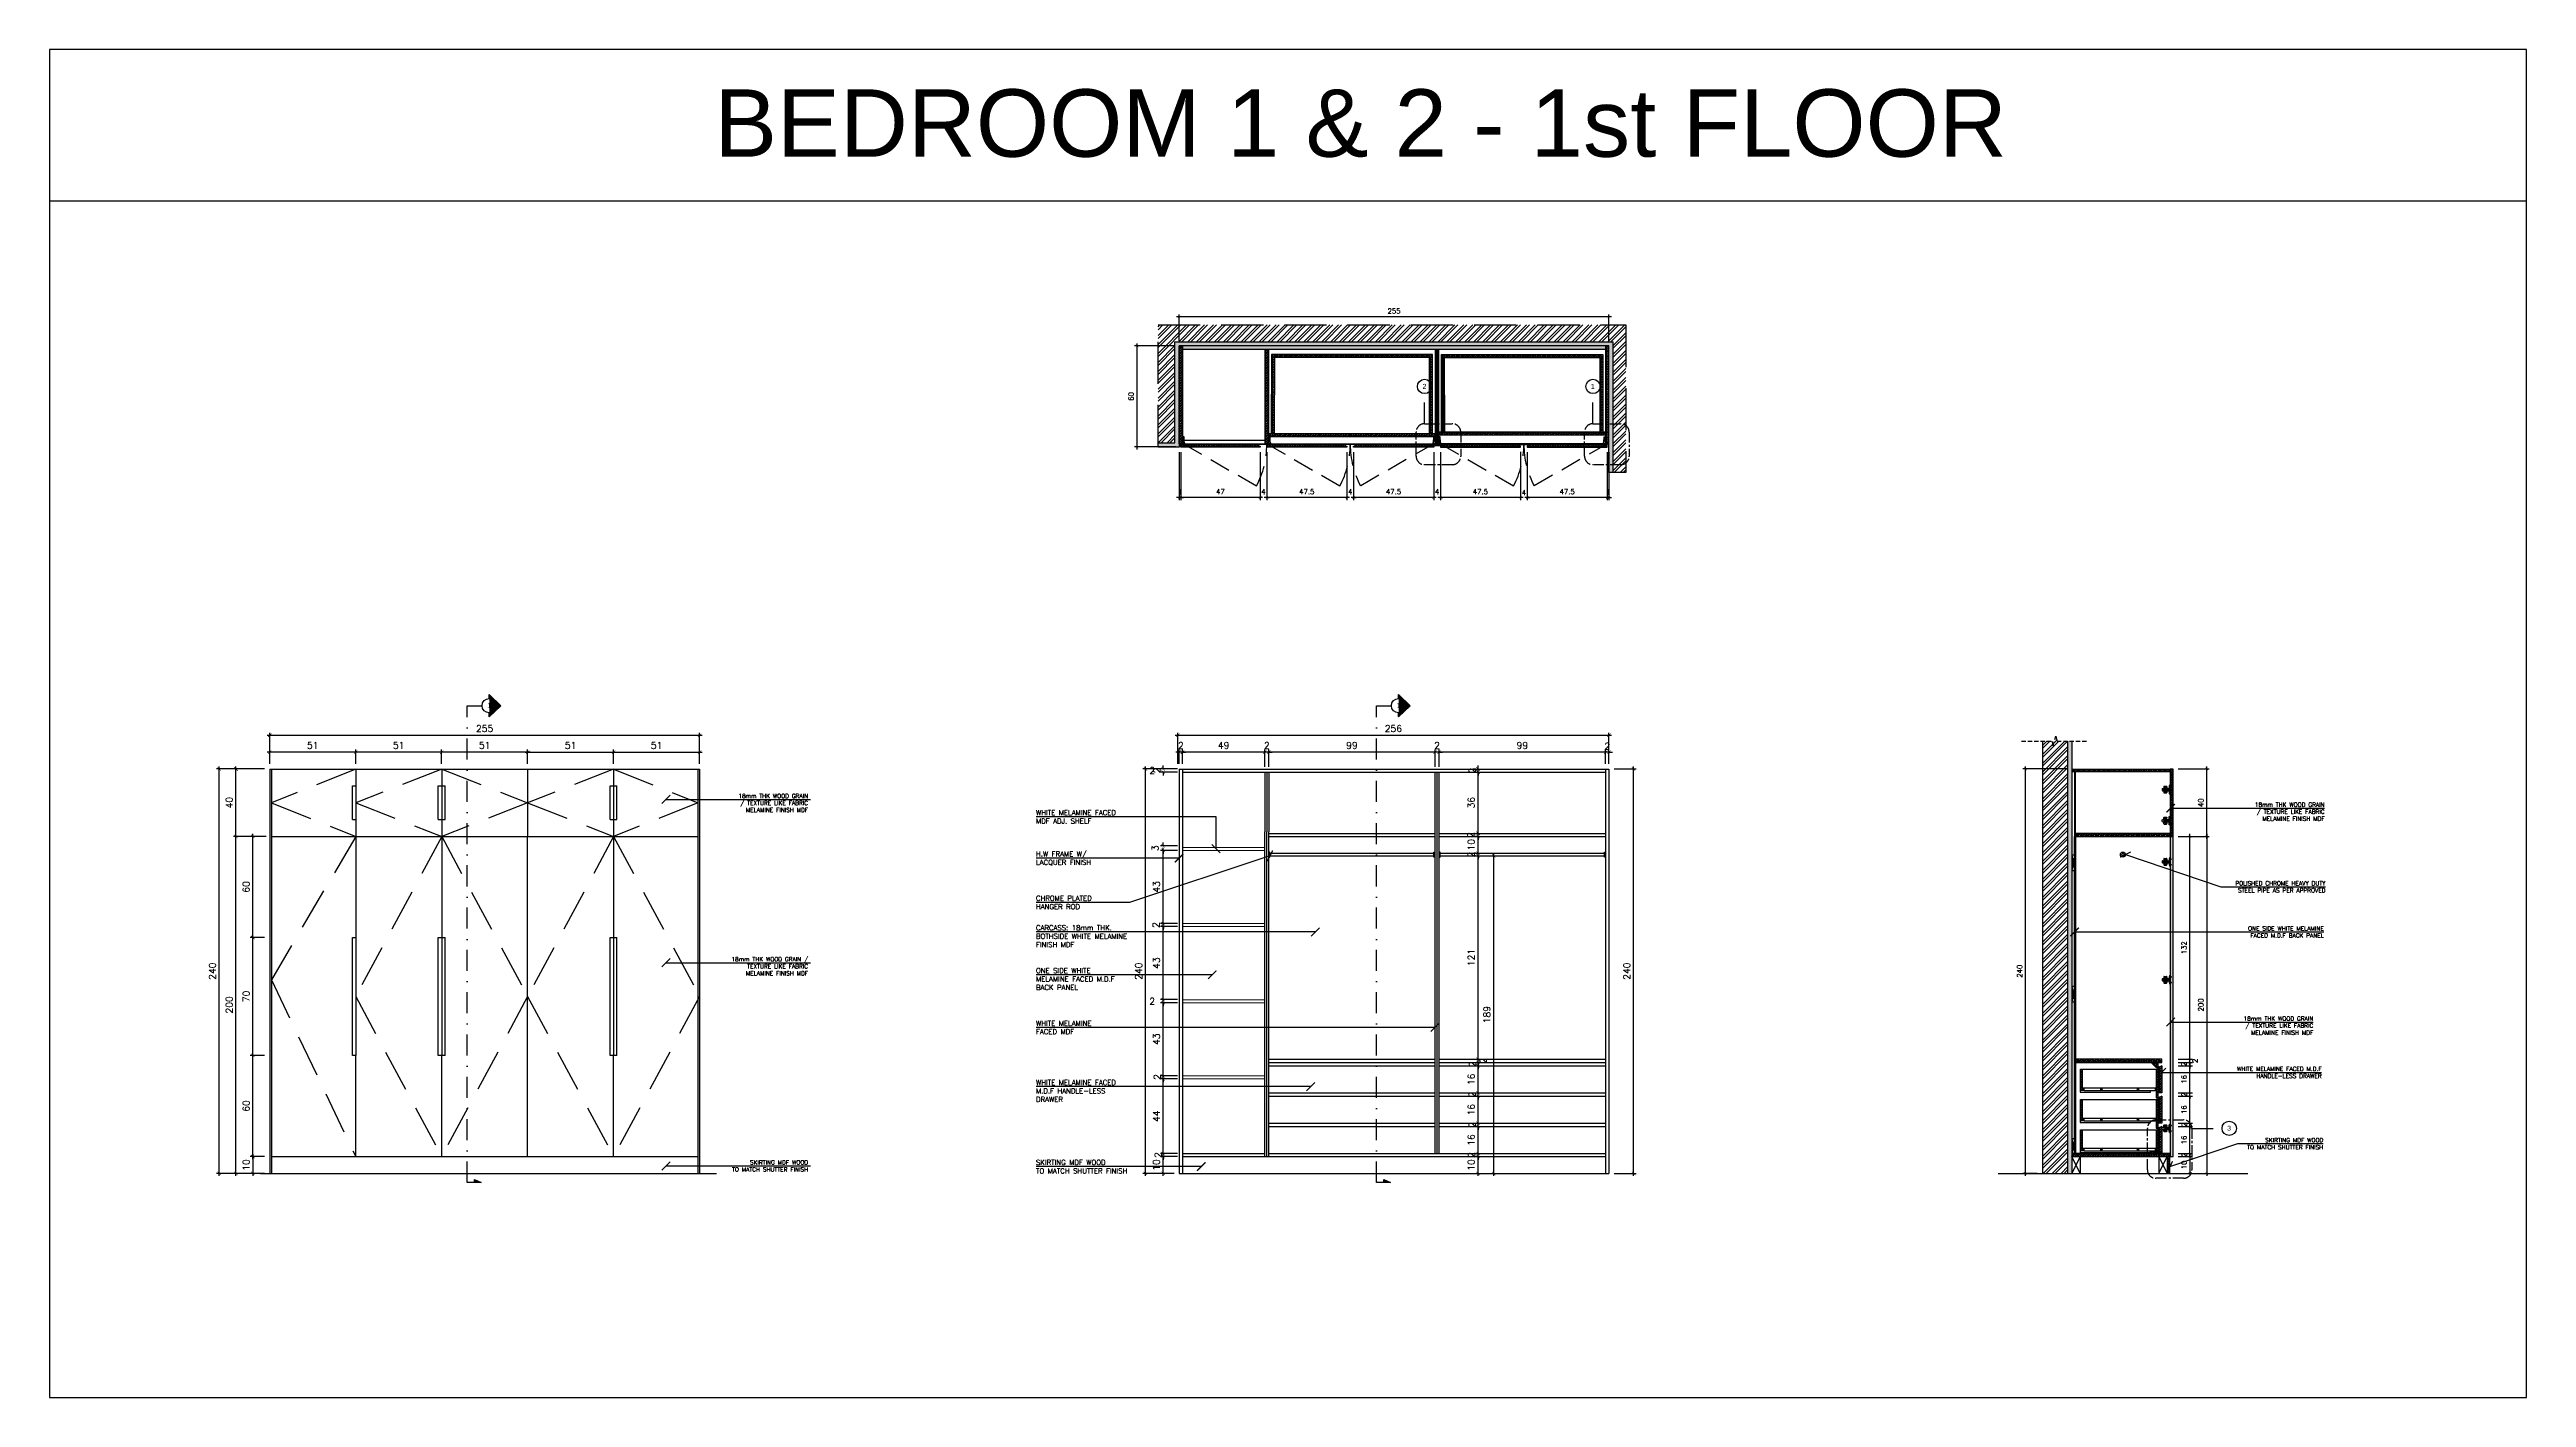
# Model space of a CAD drawing. Header units: centimetres. Extents: x -1287 to 4833, y -4090 to 0.
# Drawn here: x 0 to 1469, y -1600 to -800 of the extents above; entities that cross this region are included whole.
import ezdxf
from ezdxf.enums import TextEntityAlignment as Align

# ---------------------------------------------------------------- set-up
doc = ezdxf.new("R2010")
doc.units = ezdxf.units.CM
doc.header["$LTSCALE"] = 100
doc.header["$MEASUREMENT"] = 0
for name, pattern in [('CENTER', [2, 1.25, -0.25, 0.25, -0.25]), ('DASHDOT', [1, 0.5, -0.25, 0, -0.25]), ('HIDDEN', [0.375, 0.25, -0.125])]:
    doc.linetypes.add(name, pattern=pattern)
doc.layers.add('.05', color=1, linetype='Continuous', lineweight=5)
for name, color, linetype in [('CABINET', 4, 'Continuous'), ('DIM IN', 1, 'Continuous'), ('HATCH', 1, 'Continuous'), ('HIDDEN', 8, 'HIDDEN'), ('ID_TitleBlock-Text', 3, 'Continuous'), ('PLASTER', 8, 'Continuous'), ('SECTION LINE', 6, 'DASHDOT'), ('TEXT', 3, 'Continuous'), ('WALL SECTION Y-Y FOR XREF$0$TEXT', 3, 'Continuous'), ('WALL-01', 7, 'Continuous'), ('WALL-03', 2, 'Continuous'), ('WALL-04', 1, 'Continuous')]:
    doc.layers.add(name, color=color, linetype=linetype)
doc.styles.add('ART', font='arial.ttf')
doc.styles.add('ROMANS', font='romans')
doc.styles.add('WALL SECTION Y-Y FOR XREF$0$ART', font='arial.ttf')
doc.styles.add('WALL SECTION Y-Y FOR XREF$0$PL18', font='romans.shx', dxfattribs={"height": 18})
doc.dimstyles.new('AS-17-100', dxfattribs={"dimtxt": 10, "dimasz": 5, "dimexe": 10, "dimexo": 10, "dimgap": 6, "dimtad": 1, "dimtoh": 1, "dimdec": 0, "dimdsep": 46, "dimtxsty": 'ROMANS', "dimblk1": 'ARCHTICK', "dimblk2": 'ARCHTICK', "dimsah": 1, "dimcen": 25, "dimdle": 10, "dimclrd": 1, "dimclre": 1, "dimclrt": 2, "dimadec": 0, "dimazin": 0, "dimtfac": 1, "dimtdec": 0, "dimtofl": 0, "dimtmove": 2, "dimatfit": 3, "dimldrblk": 'ARCHTICK', "dimfxl": 1, "dimtolj": 1, "dimtzin": 0, "dimarcsym": 0})
doc.dimstyles.new('WALL SECTION Y-Y FOR XREF$0$18-MH-100', dxfattribs={"dimtxt": 18, "dimasz": 12, "dimexe": 15, "dimexo": 15, "dimgap": 6, "dimtad": 1, "dimtoh": 1, "dimdec": 0, "dimzin": 0, "dimdsep": 46, "dimtxsty": 'WALL SECTION Y-Y FOR XREF$0$PL18', "dimblk1": 'WALL SECTION Y-Y FOR XREF$0$_ARCHTICK', "dimblk2": 'WALL SECTION Y-Y FOR XREF$0$_ARCHTICK', "dimsah": 1, "dimcen": 25, "dimdle": 15, "dimclrd": 1, "dimclre": 1, "dimclrt": 2, "dimadec": 0, "dimazin": 0, "dimtfac": 1, "dimtdec": 0, "dimtmove": 2, "dimatfit": 3, "dimldrblk": 'WALL SECTION Y-Y FOR XREF$0$_ARCHTICK', "dimfxl": 1, "dimtolj": 1, "dimtzin": 0, "dimarcsym": 0})
pattern_1 = [(180, (-55.4284, 30.1352), (2e-16, 1.5), [2.5, -0.5]), (180, (-54.9284, 30.6352), (2e-16, 1.5), [1.5, -0.375, 0.75, -0.375]), (180, (-54.1784, 31.1352), (2e-16, 1.5), [2.5, -0.5])]
pattern_2 = [(180, (568.4602, -853.6799), (2e-16, 1.5), [2.5, -0.5]), (180, (568.9602, -853.1799), (2e-16, 1.5), [1.5, -0.375, 0.75, -0.375]), (180, (569.7102, -852.6799), (2e-16, 1.5), [2.5, -0.5])]
pattern_3 = [(180, (629.1602, -853.6799), (2e-16, 1.5), [2.5, -0.5]), (180, (629.6602, -853.1799), (2e-16, 1.5), [1.5, -0.375, 0.75, -0.375]), (180, (630.4102, -852.6799), (2e-16, 1.5), [2.5, -0.5])]
pattern_4 = [(180, (846.9248, -247.7881), (2e-16, 1.5), [2.5, -0.5]), (180, (847.4248, -247.2881), (2e-16, 1.5), [1.5, -0.375, 0.75, -0.375]), (180, (848.1748, -246.7881), (2e-16, 1.5), [2.5, -0.5])]
pattern_5 = [(180, (846.9248, -227.7881), (2e-16, 1.5), [2.5, -0.5]), (180, (847.4248, -227.2881), (2e-16, 1.5), [1.5, -0.375, 0.75, -0.375]), (180, (848.1748, -226.7881), (2e-16, 1.5), [2.5, -0.5])]
pattern_6 = [(180, (846.9248, -228.1881), (2e-16, 1.5), [2.5, -0.5]), (180, (847.4248, -227.6881), (2e-16, 1.5), [1.5, -0.375, 0.75, -0.375]), (180, (848.1748, -227.1881), (2e-16, 1.5), [2.5, -0.5])]

msp = doc.modelspace()

# ---------------------------------------------------------------- texts
at = {"layer": 'SECTION LINE', "color": 2, "style": 'ART'}
for s, p in [('2', (815.65, -999.91)), ('1', (915.47, -999.91)), ('1', (260.76, -1189.35)), ('1', (800.24, -1189.35)), ('3', (1292.96, -1440.21))]:
    msp.add_text(s, height=2.95, dxfattribs=at).set_placement(p, align=Align.MIDDLE_CENTER)
at = {"layer": 'TEXT', "style": 'ART'}
msp.add_text('BEDROOM 1 & 2 - 1st FLOOR', height=40, dxfattribs=at).set_placement((394.29, -863.63, 0))
at = {"layer": 'TEXT', "style": 'ROMANS'}
for s, width, insert, char_height, attachment_point in [('18mm THK WOOD GRAIN \\P/^ITEXTURE LIKE FABRIC \\PMELAMINE FINISH MDF', 108.9032, (449.97, -1241.73), 2.5, 3), ('18mm THK WOOD GRAIN \\P/ TEXTURE LIKE FABRIC \\PMELAMINE FINISH MDF', 108.9032, (1349.61, -1246.92), 2.5, 3), ('WHITE MELAMINE FACED MDF ADJ. SHELF', 56.5377, (585.19, -1251.4), 3, 1), ('H.W FRAME W/ \\PLACQUER FINISH', 108.9032, (585.19, -1275.91), 3, 1), ('CHROME PLATED \\PHANGER ROD', 108.9032, (585.19, -1302.23), 3, 1), ('POLISHED CHROME HEAVY DUTY \\PSTEEL PIPE AS PER APPROVED', 108.9032, (1350.16, -1293.61), 2.5, 3), ('CARCASS: 18mm THK. \\PBOTHSIDE WHITE MELAMINE\\PFINISH MDF', 108.9032, (585.19, -1319.75), 3, 1), ('ONE SIDE WHITE MELAMINE \\PFACED M.D.F BACK PANEL', 108.9032, (1349.13, -1320.39), 2.5, 3), ('18mm THK WOOD GRAIN /\\PTEXTURE LIKE FABRIC \\PMELAMINE FINISH MDF', 108.9032, (449.97, -1338.64), 2.5, 3), ('ONE SIDE WHITE \\PMELAMINE FACED M.D.F \\PBACK PANEL', 108.9032, (585.19, -1345.16), 3, 1), ('WHITE MELAMINE \\PFACED MDF ', 108.9032, (585.19, -1376.39), 3, 1), ('18mm THK WOOD GRAIN \\P/ TEXTURE LIKE FABRIC \\PMELAMINE FINISH MDF', 108.9032, (1342.9, -1373.85), 2.5, 3), ('\\pt30;WHITE MELAMINE FACED M.D.F\\PHANDLE-LESS DRAWER', 108.9032, (1347.82, -1403.73), 2.5, 3), ('\\pt36;WHITE MELAMINE FACED \\PM.D.F HANDLE-LESS \\PDRAWER', 108.9032, (585.19, -1411.57), 3, 1), ('SKIRTING MDF WOOD\\PTO MATCH SHUTTER FINISH', 108.9032, (1348.81, -1446.03), 2.5, 3), ('SKIRTING MDF WOOD\\PTO MATCH SHUTTER FINISH', 108.9032, (449.97, -1459.26), 2.5, 3), ('SKIRTING MDF WOOD\\PTO MATCH SHUTTER FINISH', 108.9032, (585.19, -1459.01), 3, 1)]:
    msp.add_mtext_dynamic_manual_height_columns(s, width=width, gutter_width=100, heights=[0], dxfattribs=dict(at, insert=insert, char_height=char_height, attachment_point=attachment_point))

# ---------------------------------------------------------------- blocks, each defined once
blk = doc.blocks.new('_ARCHTICK')
at = {"color": 0, "linetype": 'ByBlock', "const_width": 0.15}
blk.add_lwpolyline([(-0.5, -0.5), (0.5, 0.5)], dxfattribs=at)
blk = doc.blocks.new('*D120')
at = {"layer": 'Defpoints', "color": 0, "transparency": 16777216}
for p in [(110.6, -1267), (130.6, -1267), (130.6, -1467)]:
    blk.add_point(p, dxfattribs=at)
at = {"layer": 'DIM IN', "color": 1, "lineweight": -2, "transparency": 16777216}
for p, q in [((127.6, -1267), (109.1, -1267)), ((110.6, -1468.5), (110.6, -1265.5)), ((127.6, -1467), (109.1, -1467))]:
    blk.add_line(p, q, dxfattribs=at)
at = {"layer": 'DIM IN', "color": 1, "lineweight": -2, "transparency": 16777216, "xscale": 2, "yscale": 2, "zscale": 2}
for p, rotation in [((110.6, -1267), 90), ((110.6, -1467), 270)]:
    blk.add_blockref('_ARCHTICK', p, dxfattribs=dict(at, rotation=rotation))
at = {"layer": 'DIM IN', "color": 2, "transparency": 16777216, "insert": (106.6, -1367), "char_height": 4, "attachment_point": 5, "rotation": 90, "style": 'ROMANS'}
blk.add_mtext('\\A1;200', dxfattribs=at)
blk = doc.blocks.new('*D284')
at = {"layer": 'Defpoints', "color": 0, "transparency": 16777216}
for p in [(334.6, -1217), (283.6, -1227), (334.6, -1227)]:
    blk.add_point(p, dxfattribs=at)
at = {"layer": 'DIM IN', "color": 1, "lineweight": -2, "transparency": 16777216}
for p, q in [((282.1, -1217), (336.1, -1217)), ((283.6, -1224), (283.6, -1215.5)), ((334.6, -1224), (334.6, -1215.5))]:
    blk.add_line(p, q, dxfattribs=at)
at = {"layer": 'DIM IN', "color": 1, "lineweight": -2, "transparency": 16777216, "xscale": 2, "yscale": 2, "zscale": 2, "rotation": 180}
blk.add_blockref('_ARCHTICK', (283.6, -1217), dxfattribs=at)
at = {"layer": 'DIM IN', "color": 1, "lineweight": -2, "transparency": 16777216, "xscale": 2, "yscale": 2, "zscale": 2}
blk.add_blockref('_ARCHTICK', (334.6, -1217), dxfattribs=at)
at = {"layer": 'DIM IN', "color": 2, "transparency": 16777216, "insert": (309.1, -1213), "char_height": 4, "attachment_point": 5, "style": 'ROMANS'}
blk.add_mtext('\\A1;51', dxfattribs=at)
blk = doc.blocks.new('*D121')
at = {"layer": 'Defpoints', "color": 0, "transparency": 16777216}
for p in [(385.6, -1207), (130.6, -1227), (385.6, -1227)]:
    blk.add_point(p, dxfattribs=at)
at = {"layer": 'DIM IN', "color": 1, "lineweight": -2, "transparency": 16777216}
for p, q in [((129.1, -1207), (387.1, -1207)), ((130.6, -1224), (130.6, -1205.5)), ((385.6, -1224), (385.6, -1205.5))]:
    blk.add_line(p, q, dxfattribs=at)
at = {"layer": 'DIM IN', "color": 1, "lineweight": -2, "transparency": 16777216, "xscale": 2, "yscale": 2, "zscale": 2, "rotation": 180}
blk.add_blockref('_ARCHTICK', (130.6, -1207), dxfattribs=at)
at = {"layer": 'DIM IN', "color": 1, "lineweight": -2, "transparency": 16777216, "xscale": 2, "yscale": 2, "zscale": 2}
blk.add_blockref('_ARCHTICK', (385.6, -1207), dxfattribs=at)
at = {"layer": 'DIM IN', "color": 2, "transparency": 16777216, "insert": (258.1, -1203), "char_height": 4, "attachment_point": 5, "style": 'ROMANS'}
blk.add_mtext('\\A1;255', dxfattribs=at)
blk = doc.blocks.new('*D122')
at = {"layer": 'Defpoints', "color": 0, "transparency": 16777216}
for p in [(120.6, -1327), (130.6, -1327), (130.6, -1397)]:
    blk.add_point(p, dxfattribs=at)
at = {"layer": 'DIM IN', "color": 1, "lineweight": -2, "transparency": 16777216}
for p, q in [((127.6, -1327), (119.1, -1327)), ((120.6, -1398.5), (120.6, -1325.5)), ((127.6, -1397), (119.1, -1397))]:
    blk.add_line(p, q, dxfattribs=at)
at = {"layer": 'DIM IN', "color": 1, "lineweight": -2, "transparency": 16777216, "xscale": 2, "yscale": 2, "zscale": 2}
for p, rotation in [((120.6, -1327), 90), ((120.6, -1397), 270)]:
    blk.add_blockref('_ARCHTICK', p, dxfattribs=dict(at, rotation=rotation))
at = {"layer": 'DIM IN', "color": 2, "transparency": 16777216, "insert": (116.6, -1362), "char_height": 4, "attachment_point": 5, "rotation": 90, "style": 'ROMANS'}
blk.add_mtext('\\A1;70', dxfattribs=at)
blk = doc.blocks.new('*D123')
at = {"layer": 'Defpoints', "color": 0, "transparency": 16777216}
for p in [(100.6, -1227), (130.6, -1227), (130.6, -1467)]:
    blk.add_point(p, dxfattribs=at)
at = {"layer": 'DIM IN', "color": 1, "lineweight": -2, "transparency": 16777216}
for p, q in [((127.6, -1227), (99.1, -1227)), ((100.6, -1468.5), (100.6, -1225.5)), ((127.6, -1467), (99.1, -1467))]:
    blk.add_line(p, q, dxfattribs=at)
at = {"layer": 'DIM IN', "color": 1, "lineweight": -2, "transparency": 16777216, "xscale": 2, "yscale": 2, "zscale": 2}
for p, rotation in [((100.6, -1227), 90), ((100.6, -1467), 270)]:
    blk.add_blockref('_ARCHTICK', p, dxfattribs=dict(at, rotation=rotation))
at = {"layer": 'DIM IN', "color": 2, "transparency": 16777216, "insert": (96.6, -1347), "char_height": 4, "attachment_point": 5, "rotation": 90, "style": 'ROMANS'}
blk.add_mtext('\\A1;240', dxfattribs=at)
blk = doc.blocks.new('*D124')
at = {"layer": 'Defpoints', "color": 0, "transparency": 16777216}
for p in [(120.6, -1397), (130.6, -1397), (130.6, -1457)]:
    blk.add_point(p, dxfattribs=at)
at = {"layer": 'DIM IN', "color": 1, "lineweight": -2, "transparency": 16777216}
for p, q in [((120.6, -1458.5), (120.6, -1395.5)), ((127.6, -1397), (119.1, -1397)), ((127.6, -1457), (119.1, -1457))]:
    blk.add_line(p, q, dxfattribs=at)
at = {"layer": 'DIM IN', "color": 1, "lineweight": -2, "transparency": 16777216, "xscale": 2, "yscale": 2, "zscale": 2}
for p, rotation in [((120.6, -1397), 90), ((120.6, -1457), 270)]:
    blk.add_blockref('_ARCHTICK', p, dxfattribs=dict(at, rotation=rotation))
at = {"layer": 'DIM IN', "color": 2, "transparency": 16777216, "insert": (116.6, -1427), "char_height": 4, "attachment_point": 5, "rotation": 90, "style": 'ROMANS'}
blk.add_mtext('\\A1;60', dxfattribs=at)
blk = doc.blocks.new('*D285')
at = {"layer": 'Defpoints', "color": 0, "transparency": 16777216}
for p in [(385.6, -1217), (334.6, -1227), (385.6, -1227)]:
    blk.add_point(p, dxfattribs=at)
at = {"layer": 'DIM IN', "color": 1, "lineweight": -2, "transparency": 16777216}
for p, q in [((333.1, -1217), (387.1, -1217)), ((334.6, -1224), (334.6, -1215.5)), ((385.6, -1224), (385.6, -1215.5))]:
    blk.add_line(p, q, dxfattribs=at)
at = {"layer": 'DIM IN', "color": 1, "lineweight": -2, "transparency": 16777216, "xscale": 2, "yscale": 2, "zscale": 2, "rotation": 180}
blk.add_blockref('_ARCHTICK', (334.6, -1217), dxfattribs=at)
at = {"layer": 'DIM IN', "color": 1, "lineweight": -2, "transparency": 16777216, "xscale": 2, "yscale": 2, "zscale": 2}
blk.add_blockref('_ARCHTICK', (385.6, -1217), dxfattribs=at)
at = {"layer": 'DIM IN', "color": 2, "transparency": 16777216, "insert": (360.1, -1213), "char_height": 4, "attachment_point": 5, "style": 'ROMANS'}
blk.add_mtext('\\A1;51', dxfattribs=at)
blk = doc.blocks.new('*D125')
at = {"layer": 'Defpoints', "color": 0, "transparency": 16777216}
for p in [(925.1, -1207), (669.3, -1227), (925.1, -1227)]:
    blk.add_point(p, dxfattribs=at)
at = {"layer": 'DIM IN', "color": 1, "lineweight": -2, "transparency": 16777216}
for p, q in [((667.8, -1207), (926.6, -1207)), ((669.3, -1224), (669.3, -1205.5)), ((925.1, -1224), (925.1, -1205.5))]:
    blk.add_line(p, q, dxfattribs=at)
at = {"layer": 'DIM IN', "color": 1, "lineweight": -2, "transparency": 16777216, "xscale": 2, "yscale": 2, "zscale": 2, "rotation": 180}
blk.add_blockref('_ARCHTICK', (669.3, -1207), dxfattribs=at)
at = {"layer": 'DIM IN', "color": 1, "lineweight": -2, "transparency": 16777216, "xscale": 2, "yscale": 2, "zscale": 2}
blk.add_blockref('_ARCHTICK', (925.1, -1207), dxfattribs=at)
at = {"layer": 'DIM IN', "color": 2, "transparency": 16777216, "insert": (797.2, -1203), "char_height": 4, "attachment_point": 5, "style": 'ROMANS'}
blk.add_mtext('\\A1;256', dxfattribs=at)
blk = doc.blocks.new('*D286')
at = {"layer": 'Defpoints', "color": 0, "transparency": 16777216}
for p in [(660.6, -1457), (670.1, -1467), (672.1, -1457)]:
    blk.add_point(p, dxfattribs=at)
at = {"layer": 'DIM IN', "color": 1, "lineweight": -2, "transparency": 16777216}
for p, q in [((669.1, -1457), (659.1, -1457)), ((667.1, -1467), (659.1, -1467)), ((660.6, -1468.5), (660.6, -1455.5))]:
    blk.add_line(p, q, dxfattribs=at)
at = {"layer": 'DIM IN', "color": 1, "lineweight": -2, "transparency": 16777216, "xscale": 2, "yscale": 2, "zscale": 2}
for p, rotation in [((660.6, -1457), 90), ((660.6, -1467), 270)]:
    blk.add_blockref('_ARCHTICK', p, dxfattribs=dict(at, rotation=rotation))
at = {"layer": 'DIM IN', "color": 2, "transparency": 16777216, "insert": (656.6, -1462), "char_height": 4, "attachment_point": 5, "rotation": 90, "style": 'ROMANS'}
blk.add_mtext('\\A1;10', dxfattribs=at)
blk = doc.blocks.new('*D287')
at = {"layer": 'Defpoints', "color": 0, "transparency": 16777216}
for p in [(925.1, -1217), (923.1, -1227), (925.1, -1227)]:
    blk.add_point(p, dxfattribs=at)
at = {"layer": 'DIM IN', "color": 1, "lineweight": -2, "transparency": 16777216}
for p, q in [((923.1, -1217), (921.1, -1217)), ((923.1, -1224), (923.1, -1215.5)), ((925.1, -1224), (925.1, -1215.5)), ((925.1, -1217), (927.1, -1217))]:
    blk.add_line(p, q, dxfattribs=at)
at = {"layer": 'DIM IN', "color": 1, "lineweight": -2, "transparency": 16777216, "xscale": 2, "yscale": 2, "zscale": 2}
blk.add_blockref('_ARCHTICK', (923.1, -1217), dxfattribs=at)
at = {"layer": 'DIM IN', "color": 1, "lineweight": -2, "transparency": 16777216, "xscale": 2, "yscale": 2, "zscale": 2, "rotation": 180}
blk.add_blockref('_ARCHTICK', (925.1, -1217), dxfattribs=at)
at = {"layer": 'DIM IN', "color": 2, "transparency": 16777216, "insert": (924.1, -1213.5), "char_height": 4, "attachment_point": 5, "style": 'ROMANS'}
blk.add_mtext('\\A1;2', dxfattribs=at)
blk = doc.blocks.new('*D126')
at = {"layer": 'Defpoints', "color": 0, "transparency": 16777216}
for p in [(835.9, -1457), (835.9, -1467), (847.4, -1457)]:
    blk.add_point(p, dxfattribs=at)
at = {"layer": 'DIM IN', "color": 1, "lineweight": -2, "transparency": 16777216}
for p, q in [((838.9, -1457), (848.9, -1457)), ((838.9, -1467), (848.9, -1467)), ((847.4, -1468.5), (847.4, -1455.5))]:
    blk.add_line(p, q, dxfattribs=at)
at = {"layer": 'DIM IN', "color": 1, "lineweight": -2, "transparency": 16777216, "xscale": 2, "yscale": 2, "zscale": 2}
for p, rotation in [((847.4, -1457), 90), ((847.4, -1467), 270)]:
    blk.add_blockref('_ARCHTICK', p, dxfattribs=dict(at, rotation=rotation))
at = {"layer": 'DIM IN', "color": 2, "transparency": 16777216, "insert": (843.4, -1462), "char_height": 4, "attachment_point": 5, "rotation": 90, "style": 'ROMANS'}
blk.add_mtext('\\A1;10', dxfattribs=at)
blk = doc.blocks.new('*D127')
at = {"layer": 'Defpoints', "color": 0, "transparency": 16777216}
for p in [(835.9, -1439.2), (847.4, -1439.2), (835.9, -1455.2)]:
    blk.add_point(p, dxfattribs=at)
at = {"layer": 'DIM IN', "color": 1, "lineweight": -2, "transparency": 16777216}
for p, q in [((838.9, -1439.2), (848.9, -1439.2)), ((847.4, -1456.7), (847.4, -1437.7)), ((838.9, -1455.2), (848.9, -1455.2))]:
    blk.add_line(p, q, dxfattribs=at)
at = {"layer": 'DIM IN', "color": 1, "lineweight": -2, "transparency": 16777216, "xscale": 2, "yscale": 2, "zscale": 2}
for p, rotation in [((847.4, -1439.2), 90), ((847.4, -1455.2), 270)]:
    blk.add_blockref('_ARCHTICK', p, dxfattribs=dict(at, rotation=rotation))
at = {"layer": 'DIM IN', "color": 2, "transparency": 16777216, "insert": (843.4, -1447.2), "char_height": 4, "attachment_point": 5, "rotation": 90, "style": 'ROMANS'}
blk.add_mtext('\\A1;16', dxfattribs=at)
blk = doc.blocks.new('*D128')
at = {"layer": 'Defpoints', "color": 0, "transparency": 16777216}
for p in [(835.9, -1437.2), (835.9, -1439.2), (847.4, -1437.2)]:
    blk.add_point(p, dxfattribs=at)
at = {"layer": 'DIM IN', "color": 1, "lineweight": -2, "transparency": 16777216}
for p, q in [((838.9, -1437.2), (848.9, -1437.2)), ((838.9, -1439.2), (848.9, -1439.2)), ((847.4, -1437.2), (847.4, -1435.2)), ((847.4, -1439.2), (847.4, -1441.2))]:
    blk.add_line(p, q, dxfattribs=at)
at = {"layer": 'DIM IN', "color": 1, "lineweight": -2, "transparency": 16777216, "xscale": 2, "yscale": 2, "zscale": 2}
for p, rotation in [((847.4, -1437.2), 270), ((847.4, -1439.2), 90)]:
    blk.add_blockref('_ARCHTICK', p, dxfattribs=dict(at, rotation=rotation))
at = {"layer": 'DIM IN', "color": 2, "transparency": 16777216, "insert": (844, -1438.2), "char_height": 4, "attachment_point": 5, "rotation": 90, "style": 'ROMANS'}
blk.add_mtext('\\A1;2', dxfattribs=at)
blk = doc.blocks.new('*D129')
at = {"layer": 'Defpoints', "color": 0, "transparency": 16777216}
for p in [(835.9, -1421.2), (847.4, -1421.2), (835.9, -1437.2)]:
    blk.add_point(p, dxfattribs=at)
at = {"layer": 'DIM IN', "color": 1, "lineweight": -2, "transparency": 16777216}
for p, q in [((838.9, -1421.2), (848.9, -1421.2)), ((847.4, -1438.7), (847.4, -1419.7)), ((838.9, -1437.2), (848.9, -1437.2))]:
    blk.add_line(p, q, dxfattribs=at)
at = {"layer": 'DIM IN', "color": 1, "lineweight": -2, "transparency": 16777216, "xscale": 2, "yscale": 2, "zscale": 2}
for p, rotation in [((847.4, -1421.2), 90), ((847.4, -1437.2), 270)]:
    blk.add_blockref('_ARCHTICK', p, dxfattribs=dict(at, rotation=rotation))
at = {"layer": 'DIM IN', "color": 2, "transparency": 16777216, "insert": (843.4, -1429.2), "char_height": 4, "attachment_point": 5, "rotation": 90, "style": 'ROMANS'}
blk.add_mtext('\\A1;16', dxfattribs=at)
blk = doc.blocks.new('*D130')
at = {"layer": 'Defpoints', "color": 0, "transparency": 16777216}
for p in [(835.9, -1419.2), (835.9, -1421.2), (847.4, -1419.2)]:
    blk.add_point(p, dxfattribs=at)
at = {"layer": 'DIM IN', "color": 1, "lineweight": -2, "transparency": 16777216}
for p, q in [((838.9, -1419.2), (848.9, -1419.2)), ((838.9, -1421.2), (848.9, -1421.2)), ((847.4, -1419.2), (847.4, -1417.2)), ((847.4, -1421.2), (847.4, -1423.2))]:
    blk.add_line(p, q, dxfattribs=at)
at = {"layer": 'DIM IN', "color": 1, "lineweight": -2, "transparency": 16777216, "xscale": 2, "yscale": 2, "zscale": 2}
for p, rotation in [((847.4, -1419.2), 270), ((847.4, -1421.2), 90)]:
    blk.add_blockref('_ARCHTICK', p, dxfattribs=dict(at, rotation=rotation))
at = {"layer": 'DIM IN', "color": 2, "transparency": 16777216, "insert": (843.9, -1420.2), "char_height": 4, "attachment_point": 5, "rotation": 90, "style": 'ROMANS'}
blk.add_mtext('\\A1;2', dxfattribs=at)
blk = doc.blocks.new('*D131')
at = {"layer": 'Defpoints', "color": 0, "transparency": 16777216}
for p in [(835.9, -1403.2), (847.4, -1403.2), (835.9, -1419.2)]:
    blk.add_point(p, dxfattribs=at)
at = {"layer": 'DIM IN', "color": 1, "lineweight": -2, "transparency": 16777216}
for p, q in [((838.9, -1403.2), (848.9, -1403.2)), ((847.4, -1420.7), (847.4, -1401.7)), ((838.9, -1419.2), (848.9, -1419.2))]:
    blk.add_line(p, q, dxfattribs=at)
at = {"layer": 'DIM IN', "color": 1, "lineweight": -2, "transparency": 16777216, "xscale": 2, "yscale": 2, "zscale": 2}
for p, rotation in [((847.4, -1403.2), 90), ((847.4, -1419.2), 270)]:
    blk.add_blockref('_ARCHTICK', p, dxfattribs=dict(at, rotation=rotation))
at = {"layer": 'DIM IN', "color": 2, "transparency": 16777216, "insert": (843.4, -1411.2), "char_height": 4, "attachment_point": 5, "rotation": 90, "style": 'ROMANS'}
blk.add_mtext('\\A1;16', dxfattribs=at)
blk = doc.blocks.new('*D132')
at = {"layer": 'Defpoints', "color": 0, "transparency": 16777216}
for p in [(835.9, -1401.2), (835.9, -1403.2), (847.4, -1401.2)]:
    blk.add_point(p, dxfattribs=at)
at = {"layer": 'DIM IN', "color": 1, "lineweight": -2, "transparency": 16777216}
for p, q in [((838.9, -1401.2), (848.9, -1401.2)), ((838.9, -1403.2), (848.9, -1403.2)), ((847.4, -1401.2), (847.4, -1399.2)), ((847.4, -1403.2), (847.4, -1405.2))]:
    blk.add_line(p, q, dxfattribs=at)
at = {"layer": 'DIM IN', "color": 1, "lineweight": -2, "transparency": 16777216, "xscale": 2, "yscale": 2, "zscale": 2}
for p, rotation in [((847.4, -1401.2), 270), ((847.4, -1403.2), 90)]:
    blk.add_blockref('_ARCHTICK', p, dxfattribs=dict(at, rotation=rotation))
at = {"layer": 'DIM IN', "color": 2, "transparency": 16777216, "insert": (844.1, -1402.2), "char_height": 4, "attachment_point": 5, "rotation": 90, "style": 'ROMANS'}
blk.add_mtext('\\A1;2', dxfattribs=at)
blk = doc.blocks.new('*D133')
at = {"layer": 'Defpoints', "color": 0, "transparency": 16777216}
for p in [(835.9, -1399.2), (835.9, -1401.2), (847.4, -1399.2)]:
    blk.add_point(p, dxfattribs=at)
at = {"layer": 'DIM IN', "color": 1, "lineweight": -2, "transparency": 16777216}
for p, q in [((838.9, -1399.2), (848.9, -1399.2)), ((838.9, -1401.2), (848.9, -1401.2)), ((847.4, -1399.2), (847.4, -1397.2)), ((847.4, -1401.2), (847.4, -1403.2))]:
    blk.add_line(p, q, dxfattribs=at)
at = {"layer": 'DIM IN', "color": 1, "lineweight": -2, "transparency": 16777216, "xscale": 2, "yscale": 2, "zscale": 2}
for p, rotation in [((847.4, -1399.2), 270), ((847.4, -1401.2), 90)]:
    blk.add_blockref('_ARCHTICK', p, dxfattribs=dict(at, rotation=rotation))
at = {"layer": 'DIM IN', "color": 2, "transparency": 16777216, "insert": (850.5, -1400.2), "char_height": 4, "attachment_point": 5, "rotation": 90, "style": 'ROMANS'}
blk.add_mtext('\\A1;2', dxfattribs=at)
blk = doc.blocks.new('*D134')
at = {"layer": 'Defpoints', "color": 0, "transparency": 16777216}
for p in [(835.9, -1455.2), (835.9, -1457), (847.4, -1455.2)]:
    blk.add_point(p, dxfattribs=at)
at = {"layer": 'DIM IN', "color": 1, "lineweight": -2, "transparency": 16777216}
for p, q in [((847.4, -1455.2), (847.4, -1453.2)), ((838.9, -1455.2), (848.9, -1455.2)), ((838.9, -1457), (848.9, -1457)), ((847.4, -1457), (847.4, -1459))]:
    blk.add_line(p, q, dxfattribs=at)
at = {"layer": 'DIM IN', "color": 1, "lineweight": -2, "transparency": 16777216, "xscale": 2, "yscale": 2, "zscale": 2}
for p, rotation in [((847.4, -1455.2), 270), ((847.4, -1457), 90)]:
    blk.add_blockref('_ARCHTICK', p, dxfattribs=dict(at, rotation=rotation))
at = {"layer": 'DIM IN', "color": 2, "transparency": 16777216, "insert": (843.6, -1456.1), "char_height": 4, "attachment_point": 5, "rotation": 90, "style": 'ROMANS'}
blk.add_mtext('\\A1;2', dxfattribs=at)
blk = doc.blocks.new('*D288')
at = {"layer": 'Defpoints', "color": 0, "transparency": 16777216}
for p in [(660.6, -1455.2), (672.1, -1455.2), (672.1, -1457)]:
    blk.add_point(p, dxfattribs=at)
at = {"layer": 'DIM IN', "color": 1, "lineweight": -2, "transparency": 16777216}
for p, q in [((660.6, -1455.2), (660.6, -1453.2)), ((669.1, -1455.2), (659.1, -1455.2)), ((669.1, -1457), (659.1, -1457)), ((660.6, -1457), (660.6, -1459))]:
    blk.add_line(p, q, dxfattribs=at)
at = {"layer": 'DIM IN', "color": 1, "lineweight": -2, "transparency": 16777216, "xscale": 2, "yscale": 2, "zscale": 2}
for p, rotation in [((660.6, -1455.2), 270), ((660.6, -1457), 90)]:
    blk.add_blockref('_ARCHTICK', p, dxfattribs=dict(at, rotation=rotation))
at = {"layer": 'DIM IN', "color": 2, "transparency": 16777216, "insert": (657.6, -1456.1), "char_height": 4, "attachment_point": 5, "rotation": 90, "style": 'ROMANS'}
blk.add_mtext('\\A1;2', dxfattribs=at)
blk = doc.blocks.new('*D289')
at = {"layer": 'Defpoints', "color": 0, "transparency": 16777216}
for p in [(660.6, -1410.9), (672.1, -1410.9), (672.1, -1455.2)]:
    blk.add_point(p, dxfattribs=at)
at = {"layer": 'DIM IN', "color": 1, "lineweight": -2, "transparency": 16777216}
for p, q in [((660.6, -1456.7), (660.6, -1409.4)), ((669.1, -1410.9), (659.1, -1410.9)), ((669.1, -1455.2), (659.1, -1455.2))]:
    blk.add_line(p, q, dxfattribs=at)
at = {"layer": 'DIM IN', "color": 1, "lineweight": -2, "transparency": 16777216, "xscale": 2, "yscale": 2, "zscale": 2}
for p, rotation in [((660.6, -1410.9), 90), ((660.6, -1455.2), 270)]:
    blk.add_blockref('_ARCHTICK', p, dxfattribs=dict(at, rotation=rotation))
at = {"layer": 'DIM IN', "color": 2, "transparency": 16777216, "insert": (656.6, -1433.1), "char_height": 4, "attachment_point": 5, "rotation": 90, "style": 'ROMANS'}
blk.add_mtext('\\A1;44', dxfattribs=at)
blk = doc.blocks.new('*D135')
at = {"layer": 'Defpoints', "color": 0, "transparency": 16777216}
for p in [(660.6, -1409.1), (672.1, -1409.1), (672.1, -1410.9)]:
    blk.add_point(p, dxfattribs=at)
at = {"layer": 'DIM IN', "color": 1, "lineweight": -2, "transparency": 16777216}
for p, q in [((669.1, -1409.1), (659.1, -1409.1)), ((660.6, -1409.1), (660.6, -1407.1)), ((669.1, -1410.9), (659.1, -1410.9)), ((660.6, -1410.9), (660.6, -1412.9))]:
    blk.add_line(p, q, dxfattribs=at)
at = {"layer": 'DIM IN', "color": 1, "lineweight": -2, "transparency": 16777216, "xscale": 2, "yscale": 2, "zscale": 2}
for p, rotation in [((660.6, -1409.1), 270), ((660.6, -1410.9), 90)]:
    blk.add_blockref('_ARCHTICK', p, dxfattribs=dict(at, rotation=rotation))
at = {"layer": 'DIM IN', "color": 2, "transparency": 16777216, "insert": (657.1, -1409.8), "char_height": 4, "attachment_point": 5, "rotation": 90, "style": 'ROMANS'}
blk.add_mtext('\\A1;2', dxfattribs=at)
blk = doc.blocks.new('*D136')
at = {"layer": 'Defpoints', "color": 0, "transparency": 16777216}
for p in [(650.1, -1227), (670.1, -1227), (670.1, -1467)]:
    blk.add_point(p, dxfattribs=at)
at = {"layer": 'DIM IN', "color": 1, "lineweight": -2, "transparency": 16777216}
for p, q in [((667.1, -1227), (648.6, -1227)), ((650.1, -1468.5), (650.1, -1225.5)), ((667.1, -1467), (648.6, -1467))]:
    blk.add_line(p, q, dxfattribs=at)
at = {"layer": 'DIM IN', "color": 1, "lineweight": -2, "transparency": 16777216, "xscale": 2, "yscale": 2, "zscale": 2}
for p, rotation in [((650.1, -1227), 90), ((650.1, -1467), 270)]:
    blk.add_blockref('_ARCHTICK', p, dxfattribs=dict(at, rotation=rotation))
at = {"layer": 'DIM IN', "color": 2, "transparency": 16777216, "insert": (646.1, -1347), "char_height": 4, "attachment_point": 5, "rotation": 90, "style": 'ROMANS'}
blk.add_mtext('\\A1;240', dxfattribs=at)
blk = doc.blocks.new('*D290')
at = {"layer": 'Defpoints', "color": 0, "transparency": 16777216}
for p in [(924.1, -1035.9), (925.1, -1035.9), (925.1, -1065.9)]:
    blk.add_point(p, dxfattribs=at)
at = {"layer": 'DIM IN', "color": 1, "lineweight": -2, "transparency": 16777216}
for p, q in [((924.1, -1038.9), (924.1, -1067.4)), ((925.1, -1038.9), (925.1, -1067.4)), ((924.1, -1065.9), (922.6, -1065.9)), ((925.1, -1065.9), (926.6, -1065.9))]:
    blk.add_line(p, q, dxfattribs=at)
at = {"layer": 'DIM IN', "color": 1, "lineweight": -2, "transparency": 16777216, "xscale": 1.5, "yscale": 1.5, "zscale": 1.5}
blk.add_blockref('_ARCHTICK', (924.1, -1065.9), dxfattribs=at)
at = {"layer": 'DIM IN', "color": 1, "lineweight": -2, "transparency": 16777216, "xscale": 1.5, "yscale": 1.5, "zscale": 1.5, "rotation": 180}
blk.add_blockref('_ARCHTICK', (925.1, -1065.9), dxfattribs=at)
at = {"layer": 'DIM IN', "color": 2, "transparency": 16777216, "insert": (924.6, -1062.7), "char_height": 3, "attachment_point": 5, "style": 'ROMANS'}
blk.add_mtext('\\A1;1', dxfattribs=at)
blk = doc.blocks.new('*D305')
at = {"layer": 'Defpoints', "color": 0, "transparency": 16777216}
for p in [(876.6, -1035.9), (924.1, -1035.9), (876.6, -1065.9)]:
    blk.add_point(p, dxfattribs=at)
at = {"layer": 'DIM IN', "color": 1, "lineweight": -2, "transparency": 16777216}
for p, q in [((876.6, -1038.9), (876.6, -1067.4)), ((924.1, -1038.9), (924.1, -1067.4)), ((925.6, -1065.9), (875.1, -1065.9))]:
    blk.add_line(p, q, dxfattribs=at)
at = {"layer": 'DIM IN', "color": 1, "lineweight": -2, "transparency": 16777216, "xscale": 1.5, "yscale": 1.5, "zscale": 1.5, "rotation": 180}
blk.add_blockref('_ARCHTICK', (876.6, -1065.9), dxfattribs=at)
at = {"layer": 'DIM IN', "color": 1, "lineweight": -2, "transparency": 16777216, "xscale": 1.5, "yscale": 1.5, "zscale": 1.5}
blk.add_blockref('_ARCHTICK', (924.1, -1065.9), dxfattribs=at)
at = {"layer": 'DIM IN', "color": 2, "transparency": 16777216, "insert": (900.3, -1062.4), "char_height": 3, "attachment_point": 5, "style": 'ROMANS'}
blk.add_mtext('\\A1;47.5', dxfattribs=at)
blk = doc.blocks.new('*D306')
at = {"layer": 'Defpoints', "color": 0, "transparency": 16777216}
for p in [(872.6, -1035.7), (876.6, -1035.9), (872.6, -1065.9)]:
    blk.add_point(p, dxfattribs=at)
at = {"layer": 'DIM IN', "color": 1, "lineweight": -2, "transparency": 16777216}
for p, q in [((872.6, -1038.7), (872.6, -1067.4)), ((876.6, -1038.9), (876.6, -1067.4)), ((872.6, -1065.9), (871.1, -1065.9)), ((876.6, -1065.9), (878.1, -1065.9))]:
    blk.add_line(p, q, dxfattribs=at)
at = {"layer": 'DIM IN', "color": 1, "lineweight": -2, "transparency": 16777216, "xscale": 1.5, "yscale": 1.5, "zscale": 1.5}
blk.add_blockref('_ARCHTICK', (872.6, -1065.9), dxfattribs=at)
at = {"layer": 'DIM IN', "color": 1, "lineweight": -2, "transparency": 16777216, "xscale": 1.5, "yscale": 1.5, "zscale": 1.5, "rotation": 180}
blk.add_blockref('_ARCHTICK', (876.6, -1065.9), dxfattribs=at)
at = {"layer": 'DIM IN', "color": 2, "transparency": 16777216, "insert": (874.6, -1063), "char_height": 3, "attachment_point": 5, "style": 'ROMANS'}
blk.add_mtext('\\A1;4', dxfattribs=at)
blk = doc.blocks.new('*D307')
at = {"layer": 'Defpoints', "color": 0, "transparency": 16777216}
for p in [(825.1, -1035.9), (872.6, -1035.7), (825.1, -1065.9)]:
    blk.add_point(p, dxfattribs=at)
at = {"layer": 'DIM IN', "color": 1, "lineweight": -2, "transparency": 16777216}
for p, q in [((825.1, -1038.9), (825.1, -1067.4)), ((872.6, -1038.7), (872.6, -1067.4)), ((874.1, -1065.9), (823.6, -1065.9))]:
    blk.add_line(p, q, dxfattribs=at)
at = {"layer": 'DIM IN', "color": 1, "lineweight": -2, "transparency": 16777216, "xscale": 1.5, "yscale": 1.5, "zscale": 1.5, "rotation": 180}
blk.add_blockref('_ARCHTICK', (825.1, -1065.9), dxfattribs=at)
at = {"layer": 'DIM IN', "color": 1, "lineweight": -2, "transparency": 16777216, "xscale": 1.5, "yscale": 1.5, "zscale": 1.5}
blk.add_blockref('_ARCHTICK', (872.6, -1065.9), dxfattribs=at)
at = {"layer": 'DIM IN', "color": 2, "transparency": 16777216, "insert": (848.8, -1062.4), "char_height": 3, "attachment_point": 5, "style": 'ROMANS'}
blk.add_mtext('\\A1;47.5', dxfattribs=at)
blk = doc.blocks.new('*D308')
at = {"layer": 'Defpoints', "color": 0, "transparency": 16777216}
for p in [(821.1, -1035.9), (825.1, -1035.9), (821.1, -1065.9)]:
    blk.add_point(p, dxfattribs=at)
at = {"layer": 'DIM IN', "color": 1, "lineweight": -2, "transparency": 16777216}
for p, q in [((821.1, -1038.9), (821.1, -1067.4)), ((825.1, -1038.9), (825.1, -1067.4)), ((821.1, -1065.9), (819.6, -1065.9)), ((825.1, -1065.9), (826.6, -1065.9))]:
    blk.add_line(p, q, dxfattribs=at)
at = {"layer": 'DIM IN', "color": 1, "lineweight": -2, "transparency": 16777216, "xscale": 1.5, "yscale": 1.5, "zscale": 1.5}
blk.add_blockref('_ARCHTICK', (821.1, -1065.9), dxfattribs=at)
at = {"layer": 'DIM IN', "color": 1, "lineweight": -2, "transparency": 16777216, "xscale": 1.5, "yscale": 1.5, "zscale": 1.5, "rotation": 180}
blk.add_blockref('_ARCHTICK', (825.1, -1065.9), dxfattribs=at)
at = {"layer": 'DIM IN', "color": 2, "transparency": 16777216, "insert": (823.1, -1062.5), "char_height": 3, "attachment_point": 5, "style": 'ROMANS'}
blk.add_mtext('\\A1;4', dxfattribs=at)
blk = doc.blocks.new('*D309')
at = {"layer": 'Defpoints', "color": 0, "transparency": 16777216}
for p in [(773.6, -1035.9), (821.1, -1035.9), (773.6, -1065.9)]:
    blk.add_point(p, dxfattribs=at)
at = {"layer": 'DIM IN', "color": 1, "lineweight": -2, "transparency": 16777216}
for p, q in [((773.6, -1038.9), (773.6, -1067.4)), ((821.1, -1038.9), (821.1, -1067.4)), ((822.6, -1065.9), (772.1, -1065.9))]:
    blk.add_line(p, q, dxfattribs=at)
at = {"layer": 'DIM IN', "color": 1, "lineweight": -2, "transparency": 16777216, "xscale": 1.5, "yscale": 1.5, "zscale": 1.5, "rotation": 180}
blk.add_blockref('_ARCHTICK', (773.6, -1065.9), dxfattribs=at)
at = {"layer": 'DIM IN', "color": 1, "lineweight": -2, "transparency": 16777216, "xscale": 1.5, "yscale": 1.5, "zscale": 1.5}
blk.add_blockref('_ARCHTICK', (821.1, -1065.9), dxfattribs=at)
at = {"layer": 'DIM IN', "color": 2, "transparency": 16777216, "insert": (797.3, -1062.4), "char_height": 3, "attachment_point": 5, "style": 'ROMANS'}
blk.add_mtext('\\A1;47.5', dxfattribs=at)
blk = doc.blocks.new('*D310')
at = {"layer": 'Defpoints', "color": 0, "transparency": 16777216}
for p in [(769.6, -1035.9), (773.6, -1035.9), (769.6, -1065.9)]:
    blk.add_point(p, dxfattribs=at)
at = {"layer": 'DIM IN', "color": 1, "lineweight": -2, "transparency": 16777216}
for p, q in [((769.6, -1038.9), (769.6, -1067.4)), ((773.6, -1038.9), (773.6, -1067.4)), ((769.6, -1065.9), (768.1, -1065.9)), ((773.6, -1065.9), (775.1, -1065.9))]:
    blk.add_line(p, q, dxfattribs=at)
at = {"layer": 'DIM IN', "color": 1, "lineweight": -2, "transparency": 16777216, "xscale": 1.5, "yscale": 1.5, "zscale": 1.5}
blk.add_blockref('_ARCHTICK', (769.6, -1065.9), dxfattribs=at)
at = {"layer": 'DIM IN', "color": 1, "lineweight": -2, "transparency": 16777216, "xscale": 1.5, "yscale": 1.5, "zscale": 1.5, "rotation": 180}
blk.add_blockref('_ARCHTICK', (773.6, -1065.9), dxfattribs=at)
at = {"layer": 'DIM IN', "color": 2, "transparency": 16777216, "insert": (771.6, -1062.5), "char_height": 3, "attachment_point": 5, "style": 'ROMANS'}
blk.add_mtext('\\A1;4', dxfattribs=at)
blk = doc.blocks.new('*D311')
at = {"layer": 'Defpoints', "color": 0, "transparency": 16777216}
for p in [(722.1, -1035.9), (769.6, -1035.9), (722.1, -1065.9)]:
    blk.add_point(p, dxfattribs=at)
at = {"layer": 'DIM IN', "color": 1, "lineweight": -2, "transparency": 16777216}
for p, q in [((722.1, -1038.9), (722.1, -1067.4)), ((769.6, -1038.9), (769.6, -1067.4)), ((771.1, -1065.9), (720.6, -1065.9))]:
    blk.add_line(p, q, dxfattribs=at)
at = {"layer": 'DIM IN', "color": 1, "lineweight": -2, "transparency": 16777216, "xscale": 1.5, "yscale": 1.5, "zscale": 1.5, "rotation": 180}
blk.add_blockref('_ARCHTICK', (722.1, -1065.9), dxfattribs=at)
at = {"layer": 'DIM IN', "color": 1, "lineweight": -2, "transparency": 16777216, "xscale": 1.5, "yscale": 1.5, "zscale": 1.5}
blk.add_blockref('_ARCHTICK', (769.6, -1065.9), dxfattribs=at)
at = {"layer": 'DIM IN', "color": 2, "transparency": 16777216, "insert": (745.8, -1062.4), "char_height": 3, "attachment_point": 5, "style": 'ROMANS'}
blk.add_mtext('\\A1;47.5', dxfattribs=at)
blk = doc.blocks.new('*D312')
at = {"layer": 'Defpoints', "color": 0, "transparency": 16777216}
for p in [(718.1, -1035.9), (722.1, -1035.9), (718.1, -1065.9)]:
    blk.add_point(p, dxfattribs=at)
at = {"layer": 'DIM IN', "color": 1, "lineweight": -2, "transparency": 16777216}
for p, q in [((718.1, -1038.9), (718.1, -1067.4)), ((722.1, -1038.9), (722.1, -1067.4)), ((718.1, -1065.9), (716.6, -1065.9)), ((722.1, -1065.9), (723.6, -1065.9))]:
    blk.add_line(p, q, dxfattribs=at)
at = {"layer": 'DIM IN', "color": 1, "lineweight": -2, "transparency": 16777216, "xscale": 1.5, "yscale": 1.5, "zscale": 1.5}
blk.add_blockref('_ARCHTICK', (718.1, -1065.9), dxfattribs=at)
at = {"layer": 'DIM IN', "color": 1, "lineweight": -2, "transparency": 16777216, "xscale": 1.5, "yscale": 1.5, "zscale": 1.5, "rotation": 180}
blk.add_blockref('_ARCHTICK', (722.1, -1065.9), dxfattribs=at)
at = {"layer": 'DIM IN', "color": 2, "transparency": 16777216, "insert": (720.1, -1062.5), "char_height": 3, "attachment_point": 5, "style": 'ROMANS'}
blk.add_mtext('\\A1;4', dxfattribs=at)
blk = doc.blocks.new('*D313')
at = {"layer": 'Defpoints', "color": 0, "transparency": 16777216}
for p in [(671.1, -1035.9), (718.1, -1035.9), (671.1, -1065.9)]:
    blk.add_point(p, dxfattribs=at)
at = {"layer": 'DIM IN', "color": 1, "lineweight": -2, "transparency": 16777216}
for p, q in [((671.1, -1038.9), (671.1, -1067.4)), ((718.1, -1038.9), (718.1, -1067.4)), ((719.6, -1065.9), (669.6, -1065.9))]:
    blk.add_line(p, q, dxfattribs=at)
at = {"layer": 'DIM IN', "color": 1, "lineweight": -2, "transparency": 16777216, "xscale": 1.5, "yscale": 1.5, "zscale": 1.5, "rotation": 180}
blk.add_blockref('_ARCHTICK', (671.1, -1065.9), dxfattribs=at)
at = {"layer": 'DIM IN', "color": 1, "lineweight": -2, "transparency": 16777216, "xscale": 1.5, "yscale": 1.5, "zscale": 1.5}
blk.add_blockref('_ARCHTICK', (718.1, -1065.9), dxfattribs=at)
at = {"layer": 'DIM IN', "color": 2, "transparency": 16777216, "insert": (694.6, -1062.4), "char_height": 3, "attachment_point": 5, "style": 'ROMANS'}
blk.add_mtext('\\A1;47', dxfattribs=at)
blk = doc.blocks.new('*D314')
at = {"layer": 'Defpoints', "color": 0, "transparency": 16777216}
for p in [(670.1, -1035.9), (671.1, -1035.9), (670.1, -1065.9)]:
    blk.add_point(p, dxfattribs=at)
at = {"layer": 'DIM IN', "color": 1, "lineweight": -2, "transparency": 16777216}
for p, q in [((670.1, -1038.9), (670.1, -1067.4)), ((671.1, -1038.9), (671.1, -1067.4)), ((670.1, -1065.9), (668.6, -1065.9)), ((671.1, -1065.9), (672.6, -1065.9))]:
    blk.add_line(p, q, dxfattribs=at)
at = {"layer": 'DIM IN', "color": 1, "lineweight": -2, "transparency": 16777216, "xscale": 1.5, "yscale": 1.5, "zscale": 1.5}
blk.add_blockref('_ARCHTICK', (670.1, -1065.9), dxfattribs=at)
at = {"layer": 'DIM IN', "color": 1, "lineweight": -2, "transparency": 16777216, "xscale": 1.5, "yscale": 1.5, "zscale": 1.5, "rotation": 180}
blk.add_blockref('_ARCHTICK', (671.1, -1065.9), dxfattribs=at)
at = {"layer": 'DIM IN', "color": 2, "transparency": 16777216, "insert": (670.6, -1062.5), "char_height": 3, "attachment_point": 5, "style": 'ROMANS'}
blk.add_mtext('\\A1;1', dxfattribs=at)
blk = doc.blocks.new('*D315')
at = {"layer": 'Defpoints', "color": 0, "transparency": 16777216}
for p in [(670.1, -958.7), (670.1, -975.9), (925.1, -975.9)]:
    blk.add_point(p, dxfattribs=at)
at = {"layer": 'DIM IN', "color": 1, "lineweight": -2, "transparency": 16777216}
for p, q in [((926.6, -958.7), (668.6, -958.7)), ((670.1, -972.9), (670.1, -957.2)), ((925.1, -972.9), (925.1, -957.2))]:
    blk.add_line(p, q, dxfattribs=at)
at = {"layer": 'DIM IN', "color": 1, "lineweight": -2, "transparency": 16777216, "xscale": 1.5, "yscale": 1.5, "zscale": 1.5, "rotation": 180}
blk.add_blockref('_ARCHTICK', (670.1, -958.7), dxfattribs=at)
at = {"layer": 'DIM IN', "color": 1, "lineweight": -2, "transparency": 16777216, "xscale": 1.5, "yscale": 1.5, "zscale": 1.5}
blk.add_blockref('_ARCHTICK', (925.1, -958.7), dxfattribs=at)
at = {"layer": 'DIM IN', "color": 2, "transparency": 16777216, "insert": (797.6, -955.2), "char_height": 3, "attachment_point": 5, "style": 'ROMANS'}
blk.add_mtext('\\A1;255', dxfattribs=at)
blk = doc.blocks.new('*D168')
at = {"layer": 'Defpoints', "color": 0, "transparency": 16777216}
for p in [(670.1, -975.9), (645.1, -1035.9), (671.1, -1035.9)]:
    blk.add_point(p, dxfattribs=at)
at = {"layer": 'DIM IN', "color": 1, "lineweight": -2, "transparency": 16777216}
for p, q in [((667.1, -975.9), (643.6, -975.9)), ((645.1, -974.4), (645.1, -1037.4)), ((668.1, -1035.9), (643.6, -1035.9))]:
    blk.add_line(p, q, dxfattribs=at)
at = {"layer": 'DIM IN', "color": 1, "lineweight": -2, "transparency": 16777216, "xscale": 1.5, "yscale": 1.5, "zscale": 1.5}
for p, rotation in [((645.1, -975.9), 90), ((645.1, -1035.9), 270)]:
    blk.add_blockref('_ARCHTICK', p, dxfattribs=dict(at, rotation=rotation))
at = {"layer": 'DIM IN', "color": 2, "transparency": 16777216, "insert": (641.6, -1005.9), "char_height": 3, "attachment_point": 5, "rotation": 90, "style": 'ROMANS'}
blk.add_mtext('\\A1;60', dxfattribs=at)
blk = doc.blocks.new('*D316')
at = {"layer": 'Defpoints', "color": 0, "transparency": 16777216}
for p in [(232.6, -1217), (232.6, -1227), (283.6, -1227)]:
    blk.add_point(p, dxfattribs=at)
at = {"layer": 'DIM IN', "color": 1, "lineweight": -2, "transparency": 16777216}
for p, q in [((285.1, -1217), (231.1, -1217)), ((232.6, -1224), (232.6, -1215.5)), ((283.6, -1224), (283.6, -1215.5))]:
    blk.add_line(p, q, dxfattribs=at)
at = {"layer": 'DIM IN', "color": 1, "lineweight": -2, "transparency": 16777216, "xscale": 2, "yscale": 2, "zscale": 2, "rotation": 180}
blk.add_blockref('_ARCHTICK', (232.6, -1217), dxfattribs=at)
at = {"layer": 'DIM IN', "color": 1, "lineweight": -2, "transparency": 16777216, "xscale": 2, "yscale": 2, "zscale": 2}
blk.add_blockref('_ARCHTICK', (283.6, -1217), dxfattribs=at)
at = {"layer": 'DIM IN', "color": 2, "transparency": 16777216, "insert": (258.1, -1213), "char_height": 4, "attachment_point": 5, "style": 'ROMANS'}
blk.add_mtext('\\A1;51', dxfattribs=at)
blk = doc.blocks.new('*D169')
at = {"layer": 'Defpoints', "color": 0, "transparency": 16777216}
for p in [(181.6, -1217), (181.6, -1227), (232.6, -1227)]:
    blk.add_point(p, dxfattribs=at)
at = {"layer": 'DIM IN', "color": 1, "lineweight": -2, "transparency": 16777216}
for p, q in [((234.1, -1217), (180.1, -1217)), ((181.6, -1224), (181.6, -1215.5)), ((232.6, -1224), (232.6, -1215.5))]:
    blk.add_line(p, q, dxfattribs=at)
at = {"layer": 'DIM IN', "color": 1, "lineweight": -2, "transparency": 16777216, "xscale": 2, "yscale": 2, "zscale": 2, "rotation": 180}
blk.add_blockref('_ARCHTICK', (181.6, -1217), dxfattribs=at)
at = {"layer": 'DIM IN', "color": 1, "lineweight": -2, "transparency": 16777216, "xscale": 2, "yscale": 2, "zscale": 2}
blk.add_blockref('_ARCHTICK', (232.6, -1217), dxfattribs=at)
at = {"layer": 'DIM IN', "color": 2, "transparency": 16777216, "insert": (207.1, -1213), "char_height": 4, "attachment_point": 5, "style": 'ROMANS'}
blk.add_mtext('\\A1;51', dxfattribs=at)
blk = doc.blocks.new('*D170')
at = {"layer": 'Defpoints', "color": 0, "transparency": 16777216}
for p in [(130.6, -1217), (130.6, -1227), (181.6, -1227)]:
    blk.add_point(p, dxfattribs=at)
at = {"layer": 'DIM IN', "color": 1, "lineweight": -2, "transparency": 16777216}
for p, q in [((183.1, -1217), (129.1, -1217)), ((130.6, -1224), (130.6, -1215.5)), ((181.6, -1224), (181.6, -1215.5))]:
    blk.add_line(p, q, dxfattribs=at)
at = {"layer": 'DIM IN', "color": 1, "lineweight": -2, "transparency": 16777216, "xscale": 2, "yscale": 2, "zscale": 2, "rotation": 180}
blk.add_blockref('_ARCHTICK', (130.6, -1217), dxfattribs=at)
at = {"layer": 'DIM IN', "color": 1, "lineweight": -2, "transparency": 16777216, "xscale": 2, "yscale": 2, "zscale": 2}
blk.add_blockref('_ARCHTICK', (181.6, -1217), dxfattribs=at)
at = {"layer": 'DIM IN', "color": 2, "transparency": 16777216, "insert": (156.1, -1213), "char_height": 4, "attachment_point": 5, "style": 'ROMANS'}
blk.add_mtext('\\A1;51', dxfattribs=at)
blk = doc.blocks.new('*D171')
at = {"layer": 'Defpoints', "color": 0, "transparency": 16777216}
for p in [(110.6, -1227), (130.6, -1227), (130.6, -1267)]:
    blk.add_point(p, dxfattribs=at)
at = {"layer": 'DIM IN', "color": 1, "lineweight": -2, "transparency": 16777216}
for p, q in [((127.6, -1227), (109.1, -1227)), ((110.6, -1268.5), (110.6, -1225.5)), ((127.6, -1267), (109.1, -1267))]:
    blk.add_line(p, q, dxfattribs=at)
at = {"layer": 'DIM IN', "color": 1, "lineweight": -2, "transparency": 16777216, "xscale": 2, "yscale": 2, "zscale": 2}
for p, rotation in [((110.6, -1227), 90), ((110.6, -1267), 270)]:
    blk.add_blockref('_ARCHTICK', p, dxfattribs=dict(at, rotation=rotation))
at = {"layer": 'DIM IN', "color": 2, "transparency": 16777216, "insert": (106.6, -1247), "char_height": 4, "attachment_point": 5, "rotation": 90, "style": 'ROMANS'}
blk.add_mtext('\\A1;40', dxfattribs=at)
blk = doc.blocks.new('*D172')
at = {"layer": 'Defpoints', "color": 0, "transparency": 16777216}
for p in [(120.6, -1467), (130.6, -1457), (130.6, -1467)]:
    blk.add_point(p, dxfattribs=at)
at = {"layer": 'DIM IN', "color": 1, "lineweight": -2, "transparency": 16777216}
for p, q in [((127.6, -1457), (119.1, -1457)), ((127.6, -1467), (119.1, -1467)), ((120.6, -1455.5), (120.6, -1468.5))]:
    blk.add_line(p, q, dxfattribs=at)
at = {"layer": 'DIM IN', "color": 1, "lineweight": -2, "transparency": 16777216, "xscale": 2, "yscale": 2, "zscale": 2}
for p, rotation in [((120.6, -1457), 90), ((120.6, -1467), 270)]:
    blk.add_blockref('_ARCHTICK', p, dxfattribs=dict(at, rotation=rotation))
at = {"layer": 'DIM IN', "color": 2, "transparency": 16777216, "insert": (116.6, -1462), "char_height": 4, "attachment_point": 5, "rotation": 90, "style": 'ROMANS'}
blk.add_mtext('\\A1;10', dxfattribs=at)
blk = doc.blocks.new('*D317')
at = {"layer": 'Defpoints', "color": 0, "transparency": 16777216}
for p in [(831.2, -1265.2), (831.2, -1267), (847.4, -1265.2)]:
    blk.add_point(p, dxfattribs=at)
at = {"layer": 'DIM IN', "color": 1, "lineweight": -2, "transparency": 16777216}
for p, q in [((847.4, -1265.2), (847.4, -1263.2)), ((834.2, -1265.2), (848.9, -1265.2)), ((834.2, -1267), (848.9, -1267)), ((847.4, -1267), (847.4, -1269))]:
    blk.add_line(p, q, dxfattribs=at)
at = {"layer": 'DIM IN', "color": 1, "lineweight": -2, "transparency": 16777216, "xscale": 2, "yscale": 2, "zscale": 2}
for p, rotation in [((847.4, -1265.2), 270), ((847.4, -1267), 90)]:
    blk.add_blockref('_ARCHTICK', p, dxfattribs=dict(at, rotation=rotation))
at = {"layer": 'DIM IN', "color": 2, "transparency": 16777216, "insert": (843.1, -1266.1), "char_height": 4, "attachment_point": 5, "rotation": 90, "style": 'ROMANS'}
blk.add_mtext('\\A1;2', dxfattribs=at)
blk = doc.blocks.new('*D318')
at = {"layer": 'Defpoints', "color": 0, "transparency": 16777216}
for p in [(831.2, -1228.8), (847.4, -1228.8), (831.2, -1265.2)]:
    blk.add_point(p, dxfattribs=at)
at = {"layer": 'DIM IN', "color": 1, "lineweight": -2, "transparency": 16777216}
for p, q in [((834.2, -1228.8), (848.9, -1228.8)), ((847.4, -1266.7), (847.4, -1227.3)), ((834.2, -1265.2), (848.9, -1265.2))]:
    blk.add_line(p, q, dxfattribs=at)
at = {"layer": 'DIM IN', "color": 1, "lineweight": -2, "transparency": 16777216, "xscale": 2, "yscale": 2, "zscale": 2}
for p, rotation in [((847.4, -1228.8), 90), ((847.4, -1265.2), 270)]:
    blk.add_blockref('_ARCHTICK', p, dxfattribs=dict(at, rotation=rotation))
at = {"layer": 'DIM IN', "color": 2, "transparency": 16777216, "insert": (843.4, -1247), "char_height": 4, "attachment_point": 5, "rotation": 90, "style": 'ROMANS'}
blk.add_mtext('\\A1;36', dxfattribs=at)
blk = doc.blocks.new('*D173')
at = {"layer": 'Defpoints', "color": 0, "transparency": 16777216}
for p in [(850.4, -1278.5), (856.7, -1278.5), (847.4, -1467)]:
    blk.add_point(p, dxfattribs=at)
at = {"layer": 'DIM IN', "color": 1, "lineweight": -2, "transparency": 16777216}
for p, q in [((856.7, -1468.5), (856.7, -1277)), ((853.4, -1278.5), (858.2, -1278.5)), ((850.4, -1467), (858.2, -1467))]:
    blk.add_line(p, q, dxfattribs=at)
at = {"layer": 'DIM IN', "color": 1, "lineweight": -2, "transparency": 16777216, "xscale": 2, "yscale": 2, "zscale": 2}
for p, rotation in [((856.7, -1278.5), 90), ((856.7, -1467), 270)]:
    blk.add_blockref('_ARCHTICK', p, dxfattribs=dict(at, rotation=rotation))
at = {"layer": 'DIM IN', "color": 2, "transparency": 16777216, "insert": (852.7, -1372.8), "char_height": 4, "attachment_point": 5, "rotation": 90, "style": 'ROMANS'}
blk.add_mtext('\\A1;189', dxfattribs=at)
blk = doc.blocks.new('*D319')
at = {"layer": 'Defpoints', "color": 0, "transparency": 16777216}
for p in [(824.3, -1217), (824.3, -1228.8), (923.1, -1227)]:
    blk.add_point(p, dxfattribs=at)
at = {"layer": 'DIM IN', "color": 1, "lineweight": -2, "transparency": 16777216}
for p, q in [((924.6, -1217), (822.8, -1217)), ((824.3, -1225.8), (824.3, -1215.5)), ((923.1, -1224), (923.1, -1215.5))]:
    blk.add_line(p, q, dxfattribs=at)
at = {"layer": 'DIM IN', "color": 1, "lineweight": -2, "transparency": 16777216, "xscale": 2, "yscale": 2, "zscale": 2, "rotation": 180}
blk.add_blockref('_ARCHTICK', (824.3, -1217), dxfattribs=at)
at = {"layer": 'DIM IN', "color": 1, "lineweight": -2, "transparency": 16777216, "xscale": 2, "yscale": 2, "zscale": 2}
blk.add_blockref('_ARCHTICK', (923.1, -1217), dxfattribs=at)
at = {"layer": 'DIM IN', "color": 2, "transparency": 16777216, "insert": (873.7, -1213), "char_height": 4, "attachment_point": 5, "style": 'ROMANS'}
blk.add_mtext('\\A1;99', dxfattribs=at)
blk = doc.blocks.new('*D320')
at = {"layer": 'Defpoints', "color": 0, "transparency": 16777216}
for p in [(821.9, -1217), (821.9, -1228.8), (824.3, -1228.8)]:
    blk.add_point(p, dxfattribs=at)
at = {"layer": 'DIM IN', "color": 1, "lineweight": -2, "transparency": 16777216}
for p, q in [((821.9, -1217), (819.9, -1217)), ((821.9, -1225.8), (821.9, -1215.5)), ((824.3, -1225.8), (824.3, -1215.5)), ((824.3, -1217), (826.3, -1217))]:
    blk.add_line(p, q, dxfattribs=at)
at = {"layer": 'DIM IN', "color": 1, "lineweight": -2, "transparency": 16777216, "xscale": 2, "yscale": 2, "zscale": 2}
blk.add_blockref('_ARCHTICK', (821.9, -1217), dxfattribs=at)
at = {"layer": 'DIM IN', "color": 1, "lineweight": -2, "transparency": 16777216, "xscale": 2, "yscale": 2, "zscale": 2, "rotation": 180}
blk.add_blockref('_ARCHTICK', (824.3, -1217), dxfattribs=at)
at = {"layer": 'DIM IN', "color": 2, "transparency": 16777216, "insert": (823.1, -1213.1), "char_height": 4, "attachment_point": 5, "style": 'ROMANS'}
blk.add_mtext('\\A1;2', dxfattribs=at)
blk = doc.blocks.new('*D321')
at = {"layer": 'Defpoints', "color": 0, "transparency": 16777216}
for p in [(723.3, -1217), (723.3, -1228.8), (821.9, -1228.8)]:
    blk.add_point(p, dxfattribs=at)
at = {"layer": 'DIM IN', "color": 1, "lineweight": -2, "transparency": 16777216}
for p, q in [((823.4, -1217), (721.8, -1217)), ((723.3, -1225.8), (723.3, -1215.5)), ((821.9, -1225.8), (821.9, -1215.5))]:
    blk.add_line(p, q, dxfattribs=at)
at = {"layer": 'DIM IN', "color": 1, "lineweight": -2, "transparency": 16777216, "xscale": 2, "yscale": 2, "zscale": 2, "rotation": 180}
blk.add_blockref('_ARCHTICK', (723.3, -1217), dxfattribs=at)
at = {"layer": 'DIM IN', "color": 1, "lineweight": -2, "transparency": 16777216, "xscale": 2, "yscale": 2, "zscale": 2}
blk.add_blockref('_ARCHTICK', (821.9, -1217), dxfattribs=at)
at = {"layer": 'DIM IN', "color": 2, "transparency": 16777216, "insert": (772.6, -1213), "char_height": 4, "attachment_point": 5, "style": 'ROMANS'}
blk.add_mtext('\\A1;99', dxfattribs=at)
blk = doc.blocks.new('*D322')
at = {"layer": 'Defpoints', "color": 0, "transparency": 16777216}
for p in [(720.9, -1217), (720.9, -1228.8), (723.3, -1228.8)]:
    blk.add_point(p, dxfattribs=at)
at = {"layer": 'DIM IN', "color": 1, "lineweight": -2, "transparency": 16777216}
for p, q in [((720.9, -1217), (718.9, -1217)), ((720.9, -1225.8), (720.9, -1215.5)), ((723.3, -1225.8), (723.3, -1215.5)), ((723.3, -1217), (725.3, -1217))]:
    blk.add_line(p, q, dxfattribs=at)
at = {"layer": 'DIM IN', "color": 1, "lineweight": -2, "transparency": 16777216, "xscale": 2, "yscale": 2, "zscale": 2}
blk.add_blockref('_ARCHTICK', (720.9, -1217), dxfattribs=at)
at = {"layer": 'DIM IN', "color": 1, "lineweight": -2, "transparency": 16777216, "xscale": 2, "yscale": 2, "zscale": 2, "rotation": 180}
blk.add_blockref('_ARCHTICK', (723.3, -1217), dxfattribs=at)
at = {"layer": 'DIM IN', "color": 2, "transparency": 16777216, "insert": (722.1, -1213.1), "char_height": 4, "attachment_point": 5, "style": 'ROMANS'}
blk.add_mtext('\\A1;2', dxfattribs=at)
blk = doc.blocks.new('*D323')
at = {"layer": 'Defpoints', "color": 0, "transparency": 16777216}
for p in [(672.1, -1217), (672.1, -1227), (720.9, -1228.8)]:
    blk.add_point(p, dxfattribs=at)
at = {"layer": 'DIM IN', "color": 1, "lineweight": -2, "transparency": 16777216}
for p, q in [((722.4, -1217), (670.6, -1217)), ((672.1, -1224), (672.1, -1215.5)), ((720.9, -1225.8), (720.9, -1215.5))]:
    blk.add_line(p, q, dxfattribs=at)
at = {"layer": 'DIM IN', "color": 1, "lineweight": -2, "transparency": 16777216, "xscale": 2, "yscale": 2, "zscale": 2, "rotation": 180}
blk.add_blockref('_ARCHTICK', (672.1, -1217), dxfattribs=at)
at = {"layer": 'DIM IN', "color": 1, "lineweight": -2, "transparency": 16777216, "xscale": 2, "yscale": 2, "zscale": 2}
blk.add_blockref('_ARCHTICK', (720.9, -1217), dxfattribs=at)
at = {"layer": 'DIM IN', "color": 2, "transparency": 16777216, "insert": (696.5, -1213), "char_height": 4, "attachment_point": 5, "style": 'ROMANS'}
blk.add_mtext('\\A1;49', dxfattribs=at)
blk = doc.blocks.new('*D324')
at = {"layer": 'Defpoints', "color": 0, "transparency": 16777216}
for p in [(670.1, -1217), (670.1, -1227), (672.1, -1227)]:
    blk.add_point(p, dxfattribs=at)
at = {"layer": 'DIM IN', "color": 1, "lineweight": -2, "transparency": 16777216}
for p, q in [((670.1, -1217), (668.1, -1217)), ((670.1, -1224), (670.1, -1215.5)), ((672.1, -1224), (672.1, -1215.5)), ((672.1, -1217), (674.1, -1217))]:
    blk.add_line(p, q, dxfattribs=at)
at = {"layer": 'DIM IN', "color": 1, "lineweight": -2, "transparency": 16777216, "xscale": 2, "yscale": 2, "zscale": 2}
blk.add_blockref('_ARCHTICK', (670.1, -1217), dxfattribs=at)
at = {"layer": 'DIM IN', "color": 1, "lineweight": -2, "transparency": 16777216, "xscale": 2, "yscale": 2, "zscale": 2, "rotation": 180}
blk.add_blockref('_ARCHTICK', (672.1, -1217), dxfattribs=at)
at = {"layer": 'DIM IN', "color": 2, "transparency": 16777216, "insert": (671.1, -1213.1), "char_height": 4, "attachment_point": 5, "style": 'ROMANS'}
blk.add_mtext('\\A1;2', dxfattribs=at)
blk = doc.blocks.new('WALL SECTION Y-Y FOR XREF$0$_ARCHTICK')
at = {"color": 0, "linetype": 'ByBlock', "const_width": 0.15}
blk.add_lwpolyline([(-0.5, -0.5), (0.5, 0.5)], dxfattribs=at)
blk = doc.blocks.new('*U7')
at = {"layer": 'CABINET', "color": 8, "ltscale": 0.009}
blk.add_line((0.9, 0), (1.7, 0), dxfattribs=at)
for points in [[(0, 0), (1.6, 0), (1.6, -0.6), (0, -0.6)], [(0.5, 3.5), (0.4, 3.5), (0.4, 3.4), (0.2, 3.4), (0.2, 3.3), (0.4, 3.3), (0.4, 3.3), (0.4, 3.3), (0.5, 3.2), (0.5, 3.2), (0.5, 3.2), (0.5, 3.2), (0.5, 3.2), (0.5, 1.6), (0.5, 1.6), (0.5, 1.6), (0.5, 1.6), (0.5, 1.5), (0.4, 1.5), (0.4, 1.5), (0.4, 1.5), (0.4, 1.5), (0.4, 1.5), (0.2, 1.5), (0.2, 1.1), (0.3, 1.1), (0.3, 1.4), (0.3, 1.4), (0.3, 1.4), (0.3, 1.4), (0.3, 1.4), (0.4, 1.4), (0.4, 1.5), (0.4, 1.5), (0.4, 1.5), (0.5, 1.5), (0.5, 1.5), (0.5, 1.5), (0.5, 1.5), (0.5, 1.5), (0.5, 1.5), (0.5, 1.6), (0.5, 1.6), (0.5, 1.6)], [(0.5, 3.2), (0.5, 3.2), (0.5, 3.2), (0.5, 3.2), (0.5, 3.2), (0.4, 3.3), (0.4, 3.3), (0.4, 3.3), (0.4, 3.3), (0.4, 3.3), (0.4, 3.3), (0.2, 3.3), (0.2, 2.8), (0.3, 2.8), (0.4, 2.8), (0.4, 2.8), (0.4, 2.8), (0.4, 2.8), (0.4, 2.8), (0.4, 2.8), (0.4, 2.8), (0.4, 2.7), (0.4, 2.7), (0.4, 2.7), (0.4, 2), (0.4, 2), (0.4, 1.9), (0.4, 1.9), (0.4, 1.9), (0.4, 1.9), (0.4, 1.9), (0.4, 1.9), (0.4, 1.9), (0.4, 1.9), (0.3, 1.9), (0.2, 1.9), (0.2, 1.5), (0.4, 1.5), (0.4, 1.5), (0.4, 1.5), (0.4, 1.5), (0.4, 1.5), (0.5, 1.5), (0.5, 1.6), (0.5, 1.6), (0.5, 1.6), (0.5, 1.6)], [(0.4, 2.7), (0.4, 2.7), (0.4, 2.7), (0.4, 2.8), (0.4, 2.8), (0.4, 2.8), (0.4, 2.8), (0.4, 2.8), (0.4, 2.8), (0.4, 2.8), (0.3, 2.8), (0.2, 2.8), (0.2, 1.9), (0.3, 1.9), (0.4, 1.9), (0.4, 1.9), (0.4, 1.9), (0.4, 1.9), (0.4, 1.9), (0.4, 1.9), (0.4, 1.9), (0.4, 1.9), (0.4, 2), (0.4, 2)], [(1.1, 4), (0.6, 4), (0.6, 4), (0.6, 4), (0.6, 4), (0.6, 4), (0.6, 4), (0.6, 4), (0.6, 4), (0.5, 3.9), (0.5, 3.9), (0.5, 1.6), (0.5, 1.6), (0.5, 1.6), (0.5, 1.6), (0.5, 1.5), (0.5, 1.5), (0.5, 1.5), (0.5, 1.5), (0.5, 1.5), (0.5, 1.5), (0.4, 1.5), (0.4, 1.5), (0.4, 1.5), (0.4, 1.4), (0.3, 1.4), (0.3, 1.4), (0.3, 1.4), (0.3, 1.4), (0.3, 1.4), (0.3, 1.4), (0.3, 1.4), (0.3, 0.4), (0.3, 0.4), (0.3, 0.4), (0.3, 0.4), (0.3, 0.3), (0.3, 0.3), (0.3, 0.3), (0.4, 0.3), (0.4, 0.2), (0.4, 0.2), (0.4, 0.2), (0.7, 0.2), (1, 0.2), (1, 0.2), (1.5, 0.2), (1.5, 0.4), (1.5, 0.4), (1.5, 0.4), (1.5, 0.4), (1.5, 0.5), (1.5, 0.5), (1.5, 0.5), (1.5, 0.5), (1.5, 0.6), (1.4, 0.6), (1.4, 0.6), (1.4, 0.6), (1.4, 0.7), (1.4, 0.7), (1.3, 0.7), (1.3, 0.7), (1.3, 0.8), (1.3, 0.8), (1.3, 0.9), (1.2, 0.9), (1.2, 1)], [(0.5, 3.7), (0.5, 3.7), (0.5, 3.7), (0.5, 3.7), (0.4, 3.7), (0.4, 3.7), (0.4, 3.6), (0.4, 3.6), (0.4, 3.6), (0.4, 3.6), (0.4, 3.4), (0.4, 3.4), (0.4, 3.5), (0.5, 3.5)], [(1.7, 0.1), (1.7, 0.2), (1.7, 0.2), (1.7, 0.2), (1.7, 0.2), (1.7, 0.2), (1.7, 0.2), (1, 0.2), (1, 0.2), (0.9, 0.2), (0.9, 0.2), (0.9, 0.2), (0.9, 0.2), (0.9, 0.1), (0.9, 0.1), (0.9, 0.1), (0.9, 0.1), (0.9, 0.1), (0.9, 0), (1.7, 0), (1.7, 0.1), (1.7, 0.1), (1.7, 0.1), (1.7, 0.1)]]:
    blk.add_lwpolyline(points, close=True, dxfattribs=at)
blk = doc.blocks.new('*D325')
at = {"layer": 'Defpoints', "color": 0, "transparency": 16777216}
for p in [(120.6, -1267), (131.6, -1267), (130.6, -1327)]:
    blk.add_point(p, dxfattribs=at)
at = {"layer": 'DIM IN', "color": 1, "lineweight": -2, "transparency": 16777216}
for p, q in [((128.6, -1267), (119.1, -1267)), ((120.6, -1328.5), (120.6, -1265.5)), ((127.6, -1327), (119.1, -1327))]:
    blk.add_line(p, q, dxfattribs=at)
at = {"layer": 'DIM IN', "color": 1, "lineweight": -2, "transparency": 16777216, "xscale": 2, "yscale": 2, "zscale": 2}
for p, rotation in [((120.6, -1267), 90), ((120.6, -1327), 270)]:
    blk.add_blockref('_ARCHTICK', p, dxfattribs=dict(at, rotation=rotation))
at = {"layer": 'DIM IN', "color": 2, "transparency": 16777216, "insert": (116.6, -1297), "char_height": 4, "attachment_point": 5, "rotation": 90, "style": 'ROMANS'}
blk.add_mtext('\\A1;60', dxfattribs=at)
blk = doc.blocks.new('*D326')
at = {"layer": 'Defpoints', "color": 0, "transparency": 16777216}
for p in [(831.2, -1228.8), (847.4, -1227), (847.4, -1227)]:
    blk.add_point(p, dxfattribs=at)
at = {"layer": 'DIM IN', "color": 1, "lineweight": -2, "transparency": 16777216}
for p, q in [((834.2, -1228.8), (848.9, -1228.8)), ((844.4, -1227), (845.9, -1227)), ((847.4, -1227), (847.4, -1225)), ((847.4, -1228.8), (847.4, -1230.8))]:
    blk.add_line(p, q, dxfattribs=at)
at = {"layer": 'DIM IN', "color": 1, "lineweight": -2, "transparency": 16777216, "xscale": 2, "yscale": 2, "zscale": 2}
for p, rotation in [((847.4, -1227), 270), ((847.4, -1228.8), 90)]:
    blk.add_blockref('_ARCHTICK', p, dxfattribs=dict(at, rotation=rotation))
at = {"layer": 'DIM IN', "color": 2, "transparency": 16777216, "insert": (844, -1227.9), "char_height": 4, "attachment_point": 5, "rotation": 90, "style": 'ROMANS'}
blk.add_mtext('\\A1;2', dxfattribs=at)
blk = doc.blocks.new('*D327')
at = {"layer": 'Defpoints', "color": 0, "transparency": 16777216}
for p in [(847.4, -1278.5), (849.1, -1278.5), (835.9, -1399.2)]:
    blk.add_point(p, dxfattribs=at)
at = {"layer": 'DIM IN', "color": 1, "lineweight": -2, "transparency": 16777216}
for p, q in [((847.4, -1400.7), (847.4, -1277)), ((846.1, -1278.5), (845.9, -1278.5)), ((838.9, -1399.2), (848.9, -1399.2))]:
    blk.add_line(p, q, dxfattribs=at)
at = {"layer": 'DIM IN', "color": 1, "lineweight": -2, "transparency": 16777216, "xscale": 2, "yscale": 2, "zscale": 2}
for p, rotation in [((847.4, -1278.5), 90), ((847.4, -1399.2), 270)]:
    blk.add_blockref('_ARCHTICK', p, dxfattribs=dict(at, rotation=rotation))
at = {"layer": 'DIM IN', "color": 2, "transparency": 16777216, "insert": (843.4, -1338.9), "char_height": 4, "attachment_point": 5, "rotation": 90, "style": 'ROMANS'}
blk.add_mtext('\\A1;121', dxfattribs=at)
blk = doc.blocks.new('*D328')
at = {"layer": 'Defpoints', "color": 0, "transparency": 16777216}
for p in [(847.4, -1277), (849.1, -1277), (849.1, -1278.5)]:
    blk.add_point(p, dxfattribs=at)
at = {"layer": 'DIM IN', "color": 1, "lineweight": -2, "transparency": 16777216}
for p, q in [((846.1, -1277), (845.9, -1277)), ((847.4, -1277), (847.4, -1275)), ((846.1, -1278.5), (845.9, -1278.5)), ((847.4, -1278.5), (847.4, -1280.5))]:
    blk.add_line(p, q, dxfattribs=at)
at = {"layer": 'DIM IN', "color": 1, "lineweight": -2, "transparency": 16777216, "xscale": 2, "yscale": 2, "zscale": 2}
for p, rotation in [((847.4, -1277), 270), ((847.4, -1278.5), 90)]:
    blk.add_blockref('_ARCHTICK', p, dxfattribs=dict(at, rotation=rotation))
at = {"layer": 'DIM IN', "color": 2, "transparency": 16777216, "insert": (843.3, -1277.8), "char_height": 4, "attachment_point": 5, "rotation": 90, "style": 'ROMANS'}
blk.add_mtext('\\A1;2', dxfattribs=at)
blk = doc.blocks.new('*D329')
at = {"layer": 'Defpoints', "color": 0, "transparency": 16777216}
for p in [(847.4, -1267), (849.1, -1267), (849.1, -1277)]:
    blk.add_point(p, dxfattribs=at)
at = {"layer": 'DIM IN', "color": 1, "lineweight": -2, "transparency": 16777216}
for p, q in [((846.1, -1267), (845.9, -1267)), ((846.1, -1277), (845.9, -1277)), ((847.4, -1278.5), (847.4, -1265.5))]:
    blk.add_line(p, q, dxfattribs=at)
at = {"layer": 'DIM IN', "color": 1, "lineweight": -2, "transparency": 16777216, "xscale": 2, "yscale": 2, "zscale": 2}
for p, rotation in [((847.4, -1267), 90), ((847.4, -1277), 270)]:
    blk.add_blockref('_ARCHTICK', p, dxfattribs=dict(at, rotation=rotation))
at = {"layer": 'DIM IN', "color": 2, "transparency": 16777216, "insert": (843.4, -1272), "char_height": 4, "attachment_point": 5, "rotation": 90, "style": 'ROMANS'}
blk.add_mtext('\\A1;10', dxfattribs=at)
blk = doc.blocks.new('*D330')
at = {"layer": 'Defpoints', "color": 0, "transparency": 16777216}
for p in [(660.6, -1365.7), (672.1, -1365.7), (672.1, -1409.1)]:
    blk.add_point(p, dxfattribs=at)
at = {"layer": 'DIM IN', "color": 1, "lineweight": -2, "transparency": 16777216}
for p, q in [((669.1, -1365.7), (659.1, -1365.7)), ((660.6, -1410.6), (660.6, -1364.2)), ((669.1, -1409.1), (659.1, -1409.1))]:
    blk.add_line(p, q, dxfattribs=at)
at = {"layer": 'DIM IN', "color": 1, "lineweight": -2, "transparency": 16777216, "xscale": 2, "yscale": 2, "zscale": 2}
for p, rotation in [((660.6, -1365.7), 90), ((660.6, -1409.1), 270)]:
    blk.add_blockref('_ARCHTICK', p, dxfattribs=dict(at, rotation=rotation))
at = {"layer": 'DIM IN', "color": 2, "transparency": 16777216, "insert": (656.6, -1387.4), "char_height": 4, "attachment_point": 5, "rotation": 90, "style": 'ROMANS'}
blk.add_mtext('\\A1;43', dxfattribs=at)
blk = doc.blocks.new('*D331')
at = {"layer": 'Defpoints', "color": 0, "transparency": 16777216}
for p in [(660.6, -1363.9), (672.1, -1363.9), (672.1, -1365.7)]:
    blk.add_point(p, dxfattribs=at)
at = {"layer": 'DIM IN', "color": 1, "lineweight": -2, "transparency": 16777216}
for p, q in [((669.1, -1363.9), (659.1, -1363.9)), ((669.1, -1365.7), (659.1, -1365.7)), ((660.6, -1363.9), (660.6, -1361.9)), ((660.6, -1365.7), (660.6, -1367.7))]:
    blk.add_line(p, q, dxfattribs=at)
at = {"layer": 'DIM IN', "color": 1, "lineweight": -2, "transparency": 16777216, "xscale": 2, "yscale": 2, "zscale": 2}
for p, rotation in [((660.6, -1363.9), 270), ((660.6, -1365.7), 90)]:
    blk.add_blockref('_ARCHTICK', p, dxfattribs=dict(at, rotation=rotation))
at = {"layer": 'DIM IN', "color": 2, "transparency": 16777216, "insert": (654.1, -1364.8), "char_height": 4, "attachment_point": 5, "style": 'ROMANS'}
blk.add_mtext('\\A1;2', dxfattribs=at)
blk = doc.blocks.new('*D332')
at = {"layer": 'Defpoints', "color": 0, "transparency": 16777216}
for p in [(660.6, -1320.5), (672.1, -1320.5), (672.1, -1363.9)]:
    blk.add_point(p, dxfattribs=at)
at = {"layer": 'DIM IN', "color": 1, "lineweight": -2, "transparency": 16777216}
for p, q in [((669.1, -1320.5), (659.1, -1320.5)), ((660.6, -1365.4), (660.6, -1319)), ((669.1, -1363.9), (659.1, -1363.9))]:
    blk.add_line(p, q, dxfattribs=at)
at = {"layer": 'DIM IN', "color": 1, "lineweight": -2, "transparency": 16777216, "xscale": 2, "yscale": 2, "zscale": 2}
for p, rotation in [((660.6, -1320.5), 90), ((660.6, -1363.9), 270)]:
    blk.add_blockref('_ARCHTICK', p, dxfattribs=dict(at, rotation=rotation))
at = {"layer": 'DIM IN', "color": 2, "transparency": 16777216, "insert": (656.6, -1342.2), "char_height": 4, "attachment_point": 5, "rotation": 90, "style": 'ROMANS'}
blk.add_mtext('\\A1;43', dxfattribs=at)
blk = doc.blocks.new('*D333')
at = {"layer": 'Defpoints', "color": 0, "transparency": 16777216}
for p in [(660.6, -1318.7), (672.1, -1318.7), (672.1, -1320.5)]:
    blk.add_point(p, dxfattribs=at)
at = {"layer": 'DIM IN', "color": 1, "lineweight": -2, "transparency": 16777216}
for p, q in [((669.1, -1318.7), (659.1, -1318.7)), ((669.1, -1320.5), (659.1, -1320.5)), ((660.6, -1318.7), (660.6, -1316.7)), ((660.6, -1320.5), (660.6, -1322.5))]:
    blk.add_line(p, q, dxfattribs=at)
at = {"layer": 'DIM IN', "color": 1, "lineweight": -2, "transparency": 16777216, "xscale": 2, "yscale": 2, "zscale": 2}
for p, rotation in [((660.6, -1318.7), 270), ((660.6, -1320.5), 90)]:
    blk.add_blockref('_ARCHTICK', p, dxfattribs=dict(at, rotation=rotation))
at = {"layer": 'DIM IN', "color": 2, "transparency": 16777216, "insert": (656.4, -1319.6), "char_height": 4, "attachment_point": 5, "rotation": 90, "style": 'ROMANS'}
blk.add_mtext('\\A1;2', dxfattribs=at)
blk = doc.blocks.new('*D334')
at = {"layer": 'Defpoints', "color": 0, "transparency": 16777216}
for p in [(660.6, -1275.3), (672.1, -1275.3), (672.1, -1318.7)]:
    blk.add_point(p, dxfattribs=at)
at = {"layer": 'DIM IN', "color": 1, "lineweight": -2, "transparency": 16777216}
for p, q in [((669.1, -1275.3), (659.1, -1275.3)), ((660.6, -1320.2), (660.6, -1273.8)), ((669.1, -1318.7), (659.1, -1318.7))]:
    blk.add_line(p, q, dxfattribs=at)
at = {"layer": 'DIM IN', "color": 1, "lineweight": -2, "transparency": 16777216, "xscale": 2, "yscale": 2, "zscale": 2}
for p, rotation in [((660.6, -1275.3), 90), ((660.6, -1318.7), 270)]:
    blk.add_blockref('_ARCHTICK', p, dxfattribs=dict(at, rotation=rotation))
at = {"layer": 'DIM IN', "color": 2, "transparency": 16777216, "insert": (656.6, -1297), "char_height": 4, "attachment_point": 5, "rotation": 90, "style": 'ROMANS'}
blk.add_mtext('\\A1;43', dxfattribs=at)
blk = doc.blocks.new('*D335')
at = {"layer": 'Defpoints', "color": 0, "transparency": 16777216}
for p in [(660.6, -1272.6), (672.1, -1272.6), (672.1, -1275.3)]:
    blk.add_point(p, dxfattribs=at)
at = {"layer": 'DIM IN', "color": 1, "lineweight": -2, "transparency": 16777216}
for p, q in [((669.1, -1272.6), (659.1, -1272.6)), ((669.1, -1275.3), (659.1, -1275.3)), ((660.6, -1272.6), (660.6, -1270.6)), ((660.6, -1275.3), (660.6, -1277.3))]:
    blk.add_line(p, q, dxfattribs=at)
at = {"layer": 'DIM IN', "color": 1, "lineweight": -2, "transparency": 16777216, "xscale": 2, "yscale": 2, "zscale": 2}
for p, rotation in [((660.6, -1272.6), 270), ((660.6, -1275.3), 90)]:
    blk.add_blockref('_ARCHTICK', p, dxfattribs=dict(at, rotation=rotation))
at = {"layer": 'DIM IN', "color": 2, "transparency": 16777216, "insert": (655.9, -1274), "char_height": 4, "attachment_point": 5, "rotation": 90, "style": 'ROMANS'}
blk.add_mtext('\\A1;3', dxfattribs=at)
blk = doc.blocks.new('*D336')
at = {"layer": 'Defpoints', "color": 0, "transparency": 16777216}
for p in [(660.6, -1228.8), (672.1, -1227), (672.1, -1228.8)]:
    blk.add_point(p, dxfattribs=at)
at = {"layer": 'DIM IN', "color": 1, "lineweight": -2, "transparency": 16777216}
for p, q in [((669.1, -1227), (659.1, -1227)), ((669.1, -1228.8), (659.1, -1228.8)), ((660.6, -1227), (660.6, -1225)), ((660.6, -1228.8), (660.6, -1230.8))]:
    blk.add_line(p, q, dxfattribs=at)
at = {"layer": 'DIM IN', "color": 1, "lineweight": -2, "transparency": 16777216, "xscale": 2, "yscale": 2, "zscale": 2}
for p, rotation in [((660.6, -1227), 270), ((660.6, -1228.8), 90)]:
    blk.add_blockref('_ARCHTICK', p, dxfattribs=dict(at, rotation=rotation))
at = {"layer": 'DIM IN', "color": 2, "transparency": 16777216, "insert": (654.1, -1227.9), "char_height": 4, "attachment_point": 5, "style": 'ROMANS'}
blk.add_mtext('\\A1;2', dxfattribs=at)
blk = doc.blocks.new('*D337')
at = {"layer": 'Defpoints', "color": 0, "transparency": 16777216}
for p in [(660.6, -1227), (670.1, -1227), (672.1, -1228.8)]:
    blk.add_point(p, dxfattribs=at)
at = {"layer": 'DIM IN', "color": 1, "lineweight": -2, "transparency": 16777216}
for p, q in [((667.1, -1227), (659.1, -1227)), ((669.1, -1228.8), (659.1, -1228.8)), ((660.6, -1227), (660.6, -1225)), ((660.6, -1228.8), (660.6, -1230.8))]:
    blk.add_line(p, q, dxfattribs=at)
at = {"layer": 'DIM IN', "color": 1, "lineweight": -2, "transparency": 16777216, "xscale": 2, "yscale": 2, "zscale": 2}
for p, rotation in [((660.6, -1227), 270), ((660.6, -1228.8), 90)]:
    blk.add_blockref('_ARCHTICK', p, dxfattribs=dict(at, rotation=rotation))
at = {"layer": 'DIM IN', "color": 2, "transparency": 16777216, "insert": (656.9, -1227.9), "char_height": 4, "attachment_point": 5, "rotation": 90, "style": 'ROMANS'}
blk.add_mtext('\\A1;2', dxfattribs=at)
blk = doc.blocks.new('*D174')
at = {"layer": 'Defpoints', "color": 0, "transparency": 16777216}
for p in [(925.1, -1227), (939.7, -1227), (925.1, -1467)]:
    blk.add_point(p, dxfattribs=at)
at = {"layer": 'DIM IN', "color": 1, "lineweight": -2, "transparency": 16777216}
for p, q in [((928.1, -1227), (941.2, -1227)), ((939.7, -1468.5), (939.7, -1225.5)), ((928.1, -1467), (941.2, -1467))]:
    blk.add_line(p, q, dxfattribs=at)
at = {"layer": 'DIM IN', "color": 1, "lineweight": -2, "transparency": 16777216, "xscale": 2, "yscale": 2, "zscale": 2}
for p, rotation in [((939.7, -1227), 90), ((939.7, -1467), 270)]:
    blk.add_blockref('_ARCHTICK', p, dxfattribs=dict(at, rotation=rotation))
at = {"layer": 'DIM IN', "color": 2, "transparency": 16777216, "insert": (935.7, -1347), "char_height": 4, "attachment_point": 5, "rotation": 90, "style": 'ROMANS'}
blk.add_mtext('\\A1;240', dxfattribs=at)
blk = doc.blocks.new('*D359')
at = {"layer": 'Defpoints', "color": 0, "transparency": 16777216}
for p in [(1259.7, -1457), (1259.7, -1467), (1269.7, -1467)]:
    blk.add_point(p, dxfattribs=at)
at = {"layer": 'DIM IN', "color": 1, "lineweight": -2, "transparency": 16777216}
for p, q in [((1262.7, -1457), (1271.2, -1457)), ((1262.7, -1467), (1271.2, -1467)), ((1269.7, -1455.5), (1269.7, -1468.5))]:
    blk.add_line(p, q, dxfattribs=at)
at = {"layer": 'DIM IN', "color": 1, "lineweight": -2, "transparency": 16777216, "xscale": 1.5, "yscale": 1.5, "zscale": 1.5}
for p, rotation in [((1269.7, -1457), 90), ((1269.7, -1467), 270)]:
    blk.add_blockref('_ARCHTICK', p, dxfattribs=dict(at, rotation=rotation))
at = {"layer": 'DIM IN', "color": 2, "transparency": 16777216, "insert": (1266.2, -1462), "char_height": 3, "attachment_point": 5, "rotation": 90, "style": 'ROMANS'}
blk.add_mtext('\\A1;10', dxfattribs=at)
blk = doc.blocks.new('*D360')
at = {"layer": 'Defpoints', "color": 0, "transparency": 16777216}
for p in [(1259.7, -1455.2), (1259.7, -1457), (1269.7, -1455.2)]:
    blk.add_point(p, dxfattribs=at)
at = {"layer": 'DIM IN', "color": 1, "lineweight": -2, "transparency": 16777216}
for p, q in [((1269.7, -1455.2), (1269.7, -1453.7)), ((1262.7, -1455.2), (1271.2, -1455.2)), ((1262.7, -1457), (1271.2, -1457)), ((1269.7, -1457), (1269.7, -1458.5))]:
    blk.add_line(p, q, dxfattribs=at)
at = {"layer": 'DIM IN', "color": 1, "lineweight": -2, "transparency": 16777216, "xscale": 1.5, "yscale": 1.5, "zscale": 1.5}
for p, rotation in [((1269.7, -1455.2), 270), ((1269.7, -1457), 90)]:
    blk.add_blockref('_ARCHTICK', p, dxfattribs=dict(at, rotation=rotation))
at = {"layer": 'DIM IN', "color": 2, "transparency": 16777216, "insert": (1266.4, -1456.1), "char_height": 3, "attachment_point": 5, "rotation": 90, "style": 'ROMANS'}
blk.add_mtext('\\A1;2', dxfattribs=at)
blk = doc.blocks.new('*D187')
at = {"layer": 'Defpoints', "color": 0, "transparency": 16777216}
for p in [(1259.7, -1439.2), (1269.7, -1439.2), (1259.7, -1455.2)]:
    blk.add_point(p, dxfattribs=at)
at = {"layer": 'DIM IN', "color": 1, "lineweight": -2, "transparency": 16777216}
for p, q in [((1262.7, -1439.2), (1271.2, -1439.2)), ((1269.7, -1456.7), (1269.7, -1437.7)), ((1262.7, -1455.2), (1271.2, -1455.2))]:
    blk.add_line(p, q, dxfattribs=at)
at = {"layer": 'DIM IN', "color": 1, "lineweight": -2, "transparency": 16777216, "xscale": 1.5, "yscale": 1.5, "zscale": 1.5}
for p, rotation in [((1269.7, -1439.2), 90), ((1269.7, -1455.2), 270)]:
    blk.add_blockref('_ARCHTICK', p, dxfattribs=dict(at, rotation=rotation))
at = {"layer": 'DIM IN', "color": 2, "transparency": 16777216, "insert": (1266.2, -1447.2), "char_height": 3, "attachment_point": 5, "rotation": 90, "style": 'ROMANS'}
blk.add_mtext('\\A1;16', dxfattribs=at)
blk = doc.blocks.new('*D188')
at = {"layer": 'Defpoints', "color": 0, "transparency": 16777216}
for p in [(1259.7, -1437.2), (1259.7, -1439.2), (1269.7, -1437.2)]:
    blk.add_point(p, dxfattribs=at)
at = {"layer": 'DIM IN', "color": 1, "lineweight": -2, "transparency": 16777216}
for p, q in [((1262.7, -1437.2), (1271.2, -1437.2)), ((1262.7, -1439.2), (1271.2, -1439.2)), ((1269.7, -1437.2), (1269.7, -1435.7)), ((1269.7, -1439.2), (1269.7, -1440.7))]:
    blk.add_line(p, q, dxfattribs=at)
at = {"layer": 'DIM IN', "color": 1, "lineweight": -2, "transparency": 16777216, "xscale": 1.5, "yscale": 1.5, "zscale": 1.5}
for p, rotation in [((1269.7, -1437.2), 270), ((1269.7, -1439.2), 90)]:
    blk.add_blockref('_ARCHTICK', p, dxfattribs=dict(at, rotation=rotation))
at = {"layer": 'DIM IN', "color": 2, "transparency": 16777216, "insert": (1266.4, -1438.2), "char_height": 3, "attachment_point": 5, "rotation": 90, "style": 'ROMANS'}
blk.add_mtext('\\A1;2', dxfattribs=at)
blk = doc.blocks.new('*D189')
at = {"layer": 'Defpoints', "color": 0, "transparency": 16777216}
for p in [(1259.7, -1421.2), (1269.7, -1421.2), (1259.7, -1437.2)]:
    blk.add_point(p, dxfattribs=at)
at = {"layer": 'DIM IN', "color": 1, "lineweight": -2, "transparency": 16777216}
for p, q in [((1262.7, -1421.2), (1271.2, -1421.2)), ((1269.7, -1438.7), (1269.7, -1419.7)), ((1262.7, -1437.2), (1271.2, -1437.2))]:
    blk.add_line(p, q, dxfattribs=at)
at = {"layer": 'DIM IN', "color": 1, "lineweight": -2, "transparency": 16777216, "xscale": 1.5, "yscale": 1.5, "zscale": 1.5}
for p, rotation in [((1269.7, -1421.2), 90), ((1269.7, -1437.2), 270)]:
    blk.add_blockref('_ARCHTICK', p, dxfattribs=dict(at, rotation=rotation))
at = {"layer": 'DIM IN', "color": 2, "transparency": 16777216, "insert": (1266.2, -1429.2), "char_height": 3, "attachment_point": 5, "rotation": 90, "style": 'ROMANS'}
blk.add_mtext('\\A1;16', dxfattribs=at)
blk = doc.blocks.new('*D190')
at = {"layer": 'Defpoints', "color": 0, "transparency": 16777216}
for p in [(1259.7, -1419.2), (1259.7, -1421.2), (1269.7, -1419.2)]:
    blk.add_point(p, dxfattribs=at)
at = {"layer": 'DIM IN', "color": 1, "lineweight": -2, "transparency": 16777216}
for p, q in [((1262.7, -1419.2), (1271.2, -1419.2)), ((1262.7, -1421.2), (1271.2, -1421.2)), ((1269.7, -1419.2), (1269.7, -1417.7)), ((1269.7, -1421.2), (1269.7, -1422.7))]:
    blk.add_line(p, q, dxfattribs=at)
at = {"layer": 'DIM IN', "color": 1, "lineweight": -2, "transparency": 16777216, "xscale": 1.5, "yscale": 1.5, "zscale": 1.5}
for p, rotation in [((1269.7, -1419.2), 270), ((1269.7, -1421.2), 90)]:
    blk.add_blockref('_ARCHTICK', p, dxfattribs=dict(at, rotation=rotation))
at = {"layer": 'DIM IN', "color": 2, "transparency": 16777216, "insert": (1266.3, -1420.2), "char_height": 3, "attachment_point": 5, "rotation": 90, "style": 'ROMANS'}
blk.add_mtext('\\A1;2', dxfattribs=at)
blk = doc.blocks.new('*D191')
at = {"layer": 'Defpoints', "color": 0, "transparency": 16777216}
for p in [(1259.7, -1403.2), (1269.7, -1403.2), (1259.7, -1419.2)]:
    blk.add_point(p, dxfattribs=at)
at = {"layer": 'DIM IN', "color": 1, "lineweight": -2, "transparency": 16777216}
for p, q in [((1262.7, -1403.2), (1271.2, -1403.2)), ((1269.7, -1420.7), (1269.7, -1401.7)), ((1262.7, -1419.2), (1271.2, -1419.2))]:
    blk.add_line(p, q, dxfattribs=at)
at = {"layer": 'DIM IN', "color": 1, "lineweight": -2, "transparency": 16777216, "xscale": 1.5, "yscale": 1.5, "zscale": 1.5}
for p, rotation in [((1269.7, -1403.2), 90), ((1269.7, -1419.2), 270)]:
    blk.add_blockref('_ARCHTICK', p, dxfattribs=dict(at, rotation=rotation))
at = {"layer": 'DIM IN', "color": 2, "transparency": 16777216, "insert": (1266.2, -1411.2), "char_height": 3, "attachment_point": 5, "rotation": 90, "style": 'ROMANS'}
blk.add_mtext('\\A1;16', dxfattribs=at)
blk = doc.blocks.new('*D192')
at = {"layer": 'Defpoints', "color": 0, "transparency": 16777216}
for p in [(1259.7, -1401.2), (1259.7, -1403.2), (1269.7, -1401.2)]:
    blk.add_point(p, dxfattribs=at)
at = {"layer": 'DIM IN', "color": 1, "lineweight": -2, "transparency": 16777216}
for p, q in [((1262.7, -1401.2), (1271.2, -1401.2)), ((1262.7, -1403.2), (1271.2, -1403.2)), ((1269.7, -1401.2), (1269.7, -1399.7)), ((1269.7, -1403.2), (1269.7, -1404.7))]:
    blk.add_line(p, q, dxfattribs=at)
at = {"layer": 'DIM IN', "color": 1, "lineweight": -2, "transparency": 16777216, "xscale": 1.5, "yscale": 1.5, "zscale": 1.5}
for p, rotation in [((1269.7, -1401.2), 270), ((1269.7, -1403.2), 90)]:
    blk.add_blockref('_ARCHTICK', p, dxfattribs=dict(at, rotation=rotation))
at = {"layer": 'DIM IN', "color": 2, "transparency": 16777216, "insert": (1266.2, -1402.2), "char_height": 3, "attachment_point": 5, "rotation": 90, "style": 'ROMANS'}
blk.add_mtext('\\A1;2', dxfattribs=at)
blk = doc.blocks.new('*D193')
at = {"layer": 'Defpoints', "color": 0, "transparency": 16777216}
for p in [(1259.7, -1399.2), (1259.7, -1401.2), (1269.7, -1399.2)]:
    blk.add_point(p, dxfattribs=at)
at = {"layer": 'DIM IN', "color": 1, "lineweight": -2, "transparency": 16777216}
for p, q in [((1262.7, -1399.2), (1271.2, -1399.2)), ((1262.7, -1401.2), (1271.2, -1401.2)), ((1269.7, -1399.2), (1269.7, -1397.7)), ((1269.7, -1401.2), (1269.7, -1402.7))]:
    blk.add_line(p, q, dxfattribs=at)
at = {"layer": 'DIM IN', "color": 1, "lineweight": -2, "transparency": 16777216, "xscale": 1.5, "yscale": 1.5, "zscale": 1.5}
for p, rotation in [((1269.7, -1399.2), 270), ((1269.7, -1401.2), 90)]:
    blk.add_blockref('_ARCHTICK', p, dxfattribs=dict(at, rotation=rotation))
at = {"layer": 'DIM IN', "color": 2, "transparency": 16777216, "insert": (1272.8, -1400.2), "char_height": 3, "attachment_point": 5, "rotation": 90, "style": 'ROMANS'}
blk.add_mtext('\\A1;2', dxfattribs=at)
blk = doc.blocks.new('*D194')
at = {"layer": 'Defpoints', "color": 0, "transparency": 16777216}
for p in [(1259.7, -1267), (1269.7, -1267), (1259.7, -1399.2)]:
    blk.add_point(p, dxfattribs=at)
at = {"layer": 'DIM IN', "color": 1, "lineweight": -2, "transparency": 16777216}
for p, q in [((1262.7, -1267), (1271.2, -1267)), ((1269.7, -1400.7), (1269.7, -1265.5)), ((1262.7, -1399.2), (1271.2, -1399.2))]:
    blk.add_line(p, q, dxfattribs=at)
at = {"layer": 'DIM IN', "color": 1, "lineweight": -2, "transparency": 16777216, "xscale": 1.5, "yscale": 1.5, "zscale": 1.5}
for p, rotation in [((1269.7, -1267), 90), ((1269.7, -1399.2), 270)]:
    blk.add_blockref('_ARCHTICK', p, dxfattribs=dict(at, rotation=rotation))
at = {"layer": 'DIM IN', "color": 2, "transparency": 16777216, "insert": (1266.2, -1333.1), "char_height": 3, "attachment_point": 5, "rotation": 90, "style": 'ROMANS'}
blk.add_mtext('\\A1;132', dxfattribs=at)
blk = doc.blocks.new('*D195')
at = {"layer": 'Defpoints', "color": 0, "transparency": 16777216}
for p in [(1259.7, -1267), (1259.7, -1467), (1279.7, -1467)]:
    blk.add_point(p, dxfattribs=at)
at = {"layer": 'DIM IN', "color": 1, "lineweight": -2, "transparency": 16777216}
for p, q in [((1262.7, -1267), (1281.2, -1267)), ((1279.7, -1265.5), (1279.7, -1468.5)), ((1262.7, -1467), (1281.2, -1467))]:
    blk.add_line(p, q, dxfattribs=at)
at = {"layer": 'DIM IN', "color": 1, "lineweight": -2, "transparency": 16777216, "xscale": 1.5, "yscale": 1.5, "zscale": 1.5}
for p, rotation in [((1279.7, -1267), 90), ((1279.7, -1467), 270)]:
    blk.add_blockref('_ARCHTICK', p, dxfattribs=dict(at, rotation=rotation))
at = {"layer": 'DIM IN', "color": 2, "transparency": 16777216, "insert": (1276.2, -1367), "char_height": 3, "attachment_point": 5, "rotation": 90, "style": 'ROMANS'}
blk.add_mtext('\\A1;200', dxfattribs=at)
blk = doc.blocks.new('*D196')
at = {"layer": 'Defpoints', "color": 0, "transparency": 16777216}
for p in [(1259.7, -1227), (1279.7, -1227), (1259.7, -1267)]:
    blk.add_point(p, dxfattribs=at)
at = {"layer": 'DIM IN', "color": 1, "lineweight": -2, "transparency": 16777216}
for p, q in [((1262.7, -1227), (1281.2, -1227)), ((1279.7, -1268.5), (1279.7, -1225.5)), ((1262.7, -1267), (1281.2, -1267))]:
    blk.add_line(p, q, dxfattribs=at)
at = {"layer": 'DIM IN', "color": 1, "lineweight": -2, "transparency": 16777216, "xscale": 1.5, "yscale": 1.5, "zscale": 1.5}
for p, rotation in [((1279.7, -1227), 90), ((1279.7, -1267), 270)]:
    blk.add_blockref('_ARCHTICK', p, dxfattribs=dict(at, rotation=rotation))
at = {"layer": 'DIM IN', "color": 2, "transparency": 16777216, "insert": (1276.2, -1247), "char_height": 3, "attachment_point": 5, "rotation": 90, "style": 'ROMANS'}
blk.add_mtext('\\A1;40', dxfattribs=at)
blk = doc.blocks.new('*D361')
at = {"layer": 'Defpoints', "color": 0, "transparency": 16777216}
for p in [(1172.2, -1227), (1199.7, -1227), (1182.2, -1467)]:
    blk.add_point(p, dxfattribs=at)
at = {"layer": 'DIM IN', "color": 1, "lineweight": -2, "transparency": 16777216}
for p, q in [((1196.7, -1227), (1170.7, -1227)), ((1172.2, -1468.5), (1172.2, -1225.5)), ((1179.2, -1467), (1170.7, -1467))]:
    blk.add_line(p, q, dxfattribs=at)
at = {"layer": 'DIM IN', "color": 1, "lineweight": -2, "transparency": 16777216, "xscale": 1.5, "yscale": 1.5, "zscale": 1.5}
for p, rotation in [((1172.2, -1227), 90), ((1172.2, -1467), 270)]:
    blk.add_blockref('_ARCHTICK', p, dxfattribs=dict(at, rotation=rotation))
at = {"layer": 'DIM IN', "color": 2, "transparency": 16777216, "insert": (1168.7, -1347), "char_height": 3, "attachment_point": 5, "rotation": 90, "style": 'ROMANS'}
blk.add_mtext('\\A1;240', dxfattribs=at)
blk = doc.blocks.new('hinge side')
at = {"layer": 'CABINET'}
h = blk.add_hatch(dxfattribs=at)
h.set_pattern_fill('ANSI31', color=8, scale=14, style=0)
h.set_pattern_definition([(45, (-4538.1162, 12533.7443), (-1.23743687, 1.23743687), [])])
h.paths.add_polyline_path([(7, 49), (9, 48), (7, 46), (0, 46), (0, 49)])
h = blk.add_hatch(dxfattribs=at)
h.set_pattern_fill('ANSI31', color=8, scale=14, style=0)
h.set_pattern_definition([(315, (477476.8924, -3826.8505), (-1.237436867, -1.237436867), [])])
h.paths.add_polyline_path([(0, 9), (0, 12), (7, 12), (9, 10), (7, 9)])
at = {"layer": 'CABINET', "color": 8}
for p, q in [((-51, 34), (-51, 24)), ((-49, 36), (-6, 36)), ((-49, 22), (-6, 22)), ((-41, 48), (-41, 36)), ((-41, 22), (-41, 10)), ((-38, 51), (-24, 51)), ((-38, 7), (-24, 7)), ((-32, 44), (-31, 45)), ((-31, 43), (-32, 44)), ((-32, 16), (-31, 17)), ((-31, 16), (-32, 16)), ((-31, 45), (-30, 44)), ((-30, 41), (-31, 42)), ((-31, 17), (-30, 16)), ((-30, 14), (-31, 15)), ((-30, 43), (-29, 42)), ((-29, 42), (-30, 41)), ((-30, 15), (-29, 15)), ((-29, 15), (-30, 14)), ((-29, 31), (-28, 31)), ((-29, 29), (-29, 31)), ((-29, 27), (-29, 28)), ((-28, 27), (-29, 27)), ((-28, 31), (-28, 29)), ((-28, 28), (-28, 27)), ((-21, 48), (-21, 36)), ((-21, 22), (-21, 10)), ((-18, 31), (-17, 31)), ((-18, 30), (-18, 31)), ((-18, 27), (-18, 28)), ((-17, 27), (-18, 27)), ((-17, 31), (-17, 30)), ((-17, 28), (-17, 27)), ((-5, 55), (-5, 3)), ((-4, 51), (-5, 51)), ((-5, 44), (-4, 44)), ((-5, 14), (-4, 14)), ((-4, 7), (-5, 7)), ((-4, 56), (0, 56)), ((-4, 44), (-4, 51)), ((-4, 51), (-2, 49)), ((-4, 44), (-2, 46)), ((-4, 14), (-4, 7)), ((-4, 14), (-2, 12)), ((-4, 8), (-2, 9)), ((-4, 2), (0, 2)), ((-2, 49), (7, 49)), ((-2, 46), (7, 46)), ((-2, 12), (7, 12)), ((-2, 9), (7, 9)), ((0, 58), (0, 4)), ((0, 0), (0, 54)), ((7, 49), (9, 48)), ((7, 46), (9, 48)), ((7, 12), (9, 10)), ((7, 9), (9, 10))]:
    blk.add_line(p, q, dxfattribs=at)
blk.add_lwpolyline([(-38, 33), (-28, 33, -0.414214), (-25, 29), (-25, 29, -0.414214), (-28, 25), (-38, 25, -0.414214), (-42, 29), (-42, 29, -0.414214)], format="xyb", close=True, dxfattribs=at)
for points in [[(-31, 42), (-33, 40), (-34, 41), (-31, 43)], [(-31, 15), (-33, 13), (-34, 14), (-31, 16)], [(-29, 28), (-32, 28), (-32, 29), (-29, 29)], [(-30, 44), (-28, 45), (-28, 44), (-30, 43)], [(-30, 16), (-28, 18), (-28, 17), (-30, 15)], [(-28, 29), (-25, 29), (-25, 28), (-28, 28)], [(-18, 28), (-21, 28), (-21, 30), (-18, 30)], [(-17, 30), (-15, 30), (-15, 28), (-17, 28)]]:
    blk.add_lwpolyline(points, dxfattribs=at)
blk.add_lwpolyline([(-5, 41), (-6, 41), (-6, 17), (-5, 17)], close=True, dxfattribs=at)
for centre in [(-31, 43), (-31, 15), (-28, 29), (-18, 29)]:
    blk.add_circle(centre, 3.42, dxfattribs=at)
for centre, radius, start, end in [((-49, 34), 2, 90, 180), ((-49, 24), 2, 180, 270), ((-38, 48), 3, 90, 180), ((-38, 10), 3, 180, 270), ((-24, 48), 3, 0, 90), ((-24, 10), 3, 270, 0), ((6, 47), 11.6, 162.9098, 197.0902), ((6, 11), 11.6, 162.9098, 197.0902), ((-4, 55), 1, 90, 180), ((-4, 3), 1, 180, 270)]:
    blk.add_arc(centre, radius, start, end, dxfattribs=at)

# ---------------------------------------------------------------- dimensions: what is measured, and where the dimension line sits
at = {"layer": 'DIM IN', "color": 1}
dim = msp.add_linear_dim(base=(670.1, -958.66), p1=(925.1, -975.94), p2=(670.1, -975.94), dimstyle='AS-17-100', override={"dimtxt": 3, "dimasz": 1.5, "dimexe": 1.5, "dimexo": 3, "dimgap": 2, "dimdec": 1, "dimdle": 1.5}, dxfattribs=at)
dim.commit()
dim.dimension.update_dxf_attribs({"geometry": '*D315', "text_midpoint": (797.6, -955.16)})
at = {"layer": 'DIM IN'}
for base, p1, p2, override, picture, middle in [((645.1, -1035.94), (670.1, -975.94), (671.1, -1035.94), {"dimtxt": 3, "dimasz": 1.5, "dimexe": 1.5, "dimexo": 3, "dimgap": 2, "dimdec": 1, "dimdle": 1.5}, '*D168', (641.6, -1005.94)), ((100.62, -1227.04), (130.62, -1467.04), (130.62, -1227.04), {"dimtxt": 4, "dimasz": 2, "dimexe": 1.5, "dimexo": 3, "dimgap": 2, "dimdec": 1, "dimdle": 1.5}, '*D123', (96.62, -1347.04)), ((110.62, -1227.04), (130.62, -1267.04), (130.62, -1227.04), {"dimtxt": 4, "dimasz": 2, "dimexe": 1.5, "dimexo": 3, "dimgap": 2, "dimdec": 1, "dimdle": 1.5}, '*D171', (106.62, -1247.04)), ((650.1, -1227.04), (670.1, -1467.04), (670.1, -1227.04), {"dimtxt": 4, "dimasz": 2, "dimexe": 1.5, "dimexo": 3, "dimgap": 2, "dimdle": 1.5}, '*D136', (646.1, -1347.04)), ((660.6, -1228.84), (672.1, -1227.04), (672.1, -1228.84), {"dimtxt": 4, "dimasz": 2, "dimexe": 1.5, "dimexo": 3, "dimgap": 2, "dimdle": 1.5}, '*D336', (654.1, -1227.94)), ((847.44, -1228.84), (831.18, -1265.24), (831.18, -1228.84), {"dimtxt": 4, "dimasz": 2, "dimexe": 1.5, "dimexo": 3, "dimgap": 2, "dimdle": 1.5}, '*D318', (843.44, -1247.04)), ((939.69, -1227.04), (925.1, -1467.04), (925.1, -1227.04), {"dimtxt": 4, "dimasz": 2, "dimexe": 1.5, "dimexo": 3, "dimgap": 2, "dimdle": 1.5}, '*D174', (935.69, -1347.04)), ((1172.2, -1227.04), (1182.2, -1467.04), (1199.7, -1227.04), {"dimtxt": 3, "dimasz": 1.5, "dimexe": 1.5, "dimexo": 3, "dimgap": 2, "dimdle": 1.5}, '*D361', (1168.7, -1347.04)), ((1279.7, -1227.04), (1259.7, -1267.04), (1259.7, -1227.04), {"dimtxt": 3, "dimasz": 1.5, "dimexe": 1.5, "dimexo": 3, "dimgap": 2, "dimdle": 1.5}, '*D196', (1276.2, -1247.04)), ((110.62, -1267.04), (130.62, -1467.04), (130.62, -1267.04), {"dimtxt": 4, "dimasz": 2, "dimexe": 1.5, "dimexo": 3, "dimgap": 2, "dimdec": 1, "dimdle": 1.5}, '*D120', (106.62, -1367.04)), ((120.62, -1267.04), (130.62, -1327.04), (131.62, -1267.04), {"dimtxt": 4, "dimasz": 2, "dimexe": 1.5, "dimexo": 3, "dimgap": 2, "dimdec": 1, "dimdle": 1.5}, '*D325', (116.62, -1297.04)), ((660.6, -1275.34), (672.1, -1318.74), (672.1, -1275.34), {"dimtxt": 4, "dimasz": 2, "dimexe": 1.5, "dimexo": 3, "dimgap": 2, "dimdle": 1.5}, '*D334', (656.6, -1297.04)), ((847.44, -1278.54), (835.94, -1399.24), (849.13, -1278.54), {"dimtxt": 4, "dimasz": 2, "dimexe": 1.5, "dimexo": 3, "dimgap": 2, "dimdle": 1.5}, '*D327', (843.44, -1338.89)), ((847.44, -1267.04), (849.13, -1277.04), (849.13, -1267.04), {"dimtxt": 4, "dimasz": 2, "dimexe": 1.5, "dimexo": 3, "dimgap": 2, "dimdle": 1.5}, '*D329', (843.44, -1272.04)), ((856.7009087, -1278.54163752), (847.44237785, -1467.04163752), (850.44237785, -1278.54163752), {"dimtxt": 4, "dimasz": 2, "dimexe": 1.5, "dimexo": 3, "dimgap": 2, "dimdle": 1.5}, '*D173', (852.7009087, -1372.79163752)), ((1269.7, -1267.04), (1259.7, -1399.24), (1259.7, -1267.04), {"dimtxt": 3, "dimasz": 1.5, "dimexe": 1.5, "dimexo": 3, "dimgap": 2, "dimdle": 1.5}, '*D194', (1266.2, -1333.14)), ((1279.7, -1467.04), (1259.7, -1267.04), (1259.7, -1467.04), {"dimtxt": 3, "dimasz": 1.5, "dimexe": 1.5, "dimexo": 3, "dimgap": 2, "dimdle": 1.5}, '*D195', (1276.2, -1367.04)), ((660.6, -1320.54), (672.1, -1363.94), (672.1, -1320.54), {"dimtxt": 4, "dimasz": 2, "dimexe": 1.5, "dimexo": 3, "dimgap": 2, "dimdle": 1.5}, '*D332', (656.6, -1342.24)), ((120.62, -1327.04), (130.62, -1397.04), (130.62, -1327.04), {"dimtxt": 4, "dimasz": 2, "dimexe": 1.5, "dimexo": 3, "dimgap": 2, "dimdec": 1, "dimdle": 1.5}, '*D122', (116.62, -1362.04)), ((660.6, -1363.94), (672.1, -1365.74), (672.1, -1363.94), {"dimtxt": 4, "dimasz": 2, "dimexe": 1.5, "dimexo": 3, "dimgap": 2, "dimdle": 1.5}, '*D331', (654.1, -1364.84)), ((660.6, -1365.74), (672.1, -1409.14), (672.1, -1365.74), {"dimtxt": 4, "dimasz": 2, "dimexe": 1.5, "dimexo": 3, "dimgap": 2, "dimdle": 1.5}, '*D330', (656.6, -1387.44)), ((120.62, -1397.04), (130.62, -1457.04), (130.62, -1397.04), {"dimtxt": 4, "dimasz": 2, "dimexe": 1.5, "dimexo": 3, "dimgap": 2, "dimdec": 1, "dimdle": 1.5}, '*D124', (116.62, -1427.04)), ((660.6, -1410.94), (672.1, -1455.24), (672.1, -1410.94), {"dimtxt": 4, "dimasz": 2, "dimexe": 1.5, "dimexo": 3, "dimgap": 2, "dimdle": 1.5}, '*D289', (656.6, -1433.09)), ((847.44, -1403.24), (835.94, -1419.24), (835.94, -1403.24), {"dimtxt": 4, "dimasz": 2, "dimexe": 1.5, "dimexo": 3, "dimgap": 2, "dimdle": 1.5}, '*D131', (843.44, -1411.24)), ((1269.7, -1403.24), (1259.7, -1419.24), (1259.7, -1403.24), {"dimtxt": 3, "dimasz": 1.5, "dimexe": 1.5, "dimexo": 3, "dimgap": 2, "dimdle": 1.5}, '*D191', (1266.2, -1411.24)), ((847.44, -1421.24), (835.94, -1437.24), (835.94, -1421.24), {"dimtxt": 4, "dimasz": 2, "dimexe": 1.5, "dimexo": 3, "dimgap": 2, "dimdle": 1.5}, '*D129', (843.44, -1429.24)), ((1269.7, -1421.24), (1259.7, -1437.24), (1259.7, -1421.24), {"dimtxt": 3, "dimasz": 1.5, "dimexe": 1.5, "dimexo": 3, "dimgap": 2, "dimdle": 1.5}, '*D189', (1266.2, -1429.24)), ((847.44, -1439.24), (835.94, -1455.24), (835.94, -1439.24), {"dimtxt": 4, "dimasz": 2, "dimexe": 1.5, "dimexo": 3, "dimgap": 2, "dimdle": 1.5}, '*D127', (843.44, -1447.24)), ((1269.7, -1439.24), (1259.7, -1455.24), (1259.7, -1439.24), {"dimtxt": 3, "dimasz": 1.5, "dimexe": 1.5, "dimexo": 3, "dimgap": 2, "dimdle": 1.5}, '*D187', (1266.2, -1447.24)), ((120.62, -1467.04), (130.62, -1457.04), (130.62, -1467.04), {"dimtxt": 4, "dimasz": 2, "dimexe": 1.5, "dimexo": 3, "dimgap": 2, "dimdec": 1, "dimdle": 1.5}, '*D172', (116.62, -1462.04)), ((660.6, -1457.04), (670.1, -1467.04), (672.1, -1457.04), {"dimtxt": 4, "dimasz": 2, "dimexe": 1.5, "dimexo": 3, "dimgap": 2, "dimdec": 0, "dimdle": 1.5}, '*D286', (656.6, -1462.04)), ((847.44, -1457.04), (835.94, -1467.04), (835.94, -1457.04), {"dimtxt": 4, "dimasz": 2, "dimexe": 1.5, "dimexo": 3, "dimgap": 2, "dimdle": 1.5}, '*D126', (843.44, -1462.04)), ((1269.7, -1467.04), (1259.7, -1457.04), (1259.7, -1467.04), {"dimtxt": 3, "dimasz": 1.5, "dimexe": 1.5, "dimexo": 3, "dimgap": 2, "dimdle": 1.5}, '*D359', (1266.2, -1462.04))]:
    dim = msp.add_linear_dim(base=base, p1=p1, p2=p2, angle=90, dimstyle='AS-17-100', override=override, dxfattribs=at)
    dim.commit()
    dim.dimension.update_dxf_attribs({"geometry": picture, "text_midpoint": middle})
for base, p1, p2, override, picture, middle in [((670.1, -1065.94), (671.1, -1035.94), (670.1, -1035.94), {"dimtxt": 3, "dimasz": 1.5, "dimexe": 1.5, "dimexo": 3, "dimgap": 2, "dimdec": 1, "dimdle": 1.5}, '*D314', (670.6, -1062.52)), ((718.1, -1065.94), (722.1, -1035.94), (718.1, -1035.94), {"dimtxt": 3, "dimasz": 1.5, "dimexe": 1.5, "dimexo": 3, "dimgap": 2, "dimdec": 1, "dimdle": 1.5}, '*D312', (720.1, -1062.52)), ((769.6, -1065.94), (773.6, -1035.94), (769.6, -1035.94), {"dimtxt": 3, "dimasz": 1.5, "dimexe": 1.5, "dimexo": 3, "dimgap": 2, "dimdec": 1, "dimdle": 1.5}, '*D310', (771.6, -1062.52)), ((821.1, -1065.94), (825.1, -1035.94), (821.1, -1035.94), {"dimtxt": 3, "dimasz": 1.5, "dimexe": 1.5, "dimexo": 3, "dimgap": 2, "dimdec": 1, "dimdle": 1.5}, '*D308', (823.1, -1062.52)), ((872.6, -1065.94), (876.6, -1035.94), (872.6, -1035.69), {"dimtxt": 3, "dimasz": 1.5, "dimexe": 1.5, "dimexo": 3, "dimgap": 2, "dimdec": 1, "dimdle": 1.5}, '*D306', (874.6, -1062.96)), ((670.1, -1217.04), (672.1, -1227.04), (670.1, -1227.04), {"dimtxt": 4, "dimasz": 2, "dimexe": 1.5, "dimexo": 3, "dimgap": 2, "dimdle": 1.5}, '*D324', (671.1, -1213.05)), ((720.9, -1217.04), (723.3, -1228.84), (720.9, -1228.84), {"dimtxt": 4, "dimasz": 2, "dimexe": 1.5, "dimexo": 3, "dimgap": 2, "dimdle": 1.5}, '*D322', (722.1, -1213.05)), ((821.9, -1217.04), (824.3, -1228.84), (821.9, -1228.84), {"dimtxt": 4, "dimasz": 2, "dimexe": 1.5, "dimexo": 3, "dimgap": 2, "dimdle": 1.5}, '*D320', (823.1, -1213.05)), ((925.1, -1217.04), (923.1, -1227.04), (925.1, -1227.04), {"dimtxt": 4, "dimasz": 2, "dimexe": 1.5, "dimexo": 3, "dimgap": 2, "dimdle": 1.5}, '*D287', (924.1, -1213.47))]:
    dim = msp.add_linear_dim(base=base, p1=p1, p2=p2, dimstyle='AS-17-100', override=override, dxfattribs=at)
    dim.commit()
    dim.dimension.update_dxf_attribs({"geometry": picture, "text_midpoint": middle, "dimtype": 160})
for base, p1, p2, override, picture, middle in [((671.1, -1065.94), (718.1, -1035.94), (671.1, -1035.94), {"dimtxt": 3, "dimasz": 1.5, "dimexe": 1.5, "dimexo": 3, "dimgap": 2, "dimdec": 1, "dimdle": 1.5}, '*D313', (694.6, -1062.44)), ((722.1, -1065.94), (769.6, -1035.94), (722.1, -1035.94), {"dimtxt": 3, "dimasz": 1.5, "dimexe": 1.5, "dimexo": 3, "dimgap": 2, "dimdec": 1, "dimdle": 1.5}, '*D311', (745.85, -1062.44)), ((773.6, -1065.94), (821.1, -1035.94), (773.6, -1035.94), {"dimtxt": 3, "dimasz": 1.5, "dimexe": 1.5, "dimexo": 3, "dimgap": 2, "dimdec": 1, "dimdle": 1.5}, '*D309', (797.35, -1062.44)), ((825.1, -1065.94), (872.6, -1035.69), (825.1, -1035.94), {"dimtxt": 3, "dimasz": 1.5, "dimexe": 1.5, "dimexo": 3, "dimgap": 2, "dimdec": 1, "dimdle": 1.5}, '*D307', (848.85, -1062.44)), ((876.6, -1065.94), (924.1, -1035.94), (876.6, -1035.94), {"dimtxt": 3, "dimasz": 1.5, "dimexe": 1.5, "dimexo": 3, "dimgap": 2, "dimdec": 1, "dimdle": 1.5}, '*D305', (900.35, -1062.44)), ((385.62, -1207.04), (130.62, -1227.04), (385.62, -1227.04), {"dimtxt": 4, "dimasz": 2, "dimexe": 1.5, "dimexo": 3, "dimgap": 2, "dimdec": 1, "dimdle": 1.5}, '*D121', (258.12, -1203.04)), ((925.1, -1207.04), (669.31, -1227.04), (925.1, -1227.04), {"dimtxt": 4, "dimasz": 2, "dimexe": 1.5, "dimexo": 3, "dimgap": 2, "dimdle": 1.5}, '*D125', (797.21, -1203.04)), ((130.62, -1217.04), (181.62, -1227.04), (130.62, -1227.04), {"dimtxt": 4, "dimasz": 2, "dimexe": 1.5, "dimexo": 3, "dimgap": 2, "dimdec": 1, "dimdle": 1.5}, '*D170', (156.12, -1213.04)), ((181.62, -1217.04), (232.62, -1227.04), (181.62, -1227.04), {"dimtxt": 4, "dimasz": 2, "dimexe": 1.5, "dimexo": 3, "dimgap": 2, "dimdec": 1, "dimdle": 1.5}, '*D169', (207.12, -1213.04)), ((232.62, -1217.04), (283.62, -1227.04), (232.62, -1227.04), {"dimtxt": 4, "dimasz": 2, "dimexe": 1.5, "dimexo": 3, "dimgap": 2, "dimdec": 1, "dimdle": 1.5}, '*D316', (258.12, -1213.04)), ((334.62, -1217.04), (283.62, -1227.04), (334.62, -1227.04), {"dimtxt": 4, "dimasz": 2, "dimexe": 1.5, "dimexo": 3, "dimgap": 2, "dimdec": 1, "dimdle": 1.5}, '*D284', (309.12, -1213.04)), ((385.62, -1217.04), (334.62, -1227.04), (385.62, -1227.04), {"dimtxt": 4, "dimasz": 2, "dimexe": 1.5, "dimexo": 3, "dimgap": 2, "dimdec": 1, "dimdle": 1.5}, '*D285', (360.12, -1213.04)), ((672.1, -1217.04), (720.9, -1228.84), (672.1, -1227.04), {"dimtxt": 4, "dimasz": 2, "dimexe": 1.5, "dimexo": 3, "dimgap": 2, "dimdle": 1.5}, '*D323', (696.5, -1213.04)), ((723.3, -1217.04), (821.9, -1228.84), (723.3, -1228.84), {"dimtxt": 4, "dimasz": 2, "dimexe": 1.5, "dimexo": 3, "dimgap": 2, "dimdle": 1.5}, '*D321', (772.6, -1213.04)), ((824.3, -1217.04), (923.1, -1227.04), (824.3, -1228.84), {"dimtxt": 4, "dimasz": 2, "dimexe": 1.5, "dimexo": 3, "dimgap": 2, "dimdle": 1.5}, '*D319', (873.7, -1213.04))]:
    dim = msp.add_linear_dim(base=base, p1=p1, p2=p2, dimstyle='AS-17-100', override=override, dxfattribs=at)
    dim.commit()
    dim.dimension.update_dxf_attribs({"geometry": picture, "text_midpoint": middle})
at = {"layer": 'DIM IN', "color": 1}
dim = msp.add_linear_dim(base=(925.1, -1065.94), p1=(924.1, -1035.94), p2=(925.1, -1035.94), dimstyle='AS-17-100', override={"dimtxt": 3, "dimasz": 1.5, "dimexe": 1.5, "dimexo": 3, "dimgap": 2, "dimdec": 1, "dimdle": 1.5}, dxfattribs=at)
dim.commit()
dim.dimension.update_dxf_attribs({"geometry": '*D290', "text_midpoint": (924.6, -1062.68), "dimtype": 160})
at = {"layer": 'DIM IN'}
for base, p1, p2, override, picture, middle in [((660.6, -1227.04), (672.1, -1228.84), (670.1, -1227.04), {"dimtxt": 4, "dimasz": 2, "dimexe": 1.5, "dimexo": 3, "dimgap": 2, "dimdle": 1.5}, '*D337', (656.91, -1227.94)), ((847.44, -1227.04), (831.18, -1228.84), (847.44, -1227.04), {"dimtxt": 4, "dimasz": 2, "dimexe": 1.5, "dimexo": 3, "dimgap": 2, "dimdle": 1.5}, '*D326', (844.03, -1227.94)), ((847.44, -1265.24), (831.18, -1267.04), (831.18, -1265.24), {"dimtxt": 4, "dimasz": 2, "dimexe": 1.5, "dimexo": 3, "dimgap": 2, "dimdle": 1.5}, '*D317', (843.1, -1266.14)), ((660.6, -1272.64), (672.1, -1275.34), (672.1, -1272.64), {"dimtxt": 4, "dimasz": 2, "dimexe": 1.5, "dimexo": 3, "dimgap": 2, "dimdle": 1.5}, '*D335', (655.88, -1273.99)), ((847.44237785, -1277.04163752), (849.13175487, -1278.54163752), (849.13175487, -1277.04163752), {"dimtxt": 4, "dimasz": 2, "dimexe": 1.5, "dimexo": 3, "dimgap": 2, "dimdle": 1.5}, '*D328', (843.33984204, -1277.79163752)), ((660.6, -1318.74), (672.1, -1320.54), (672.1, -1318.74), {"dimtxt": 4, "dimasz": 2, "dimexe": 1.5, "dimexo": 3, "dimgap": 2, "dimdle": 1.5}, '*D333', (656.43, -1319.64)), ((660.6, -1409.14), (672.1, -1410.94), (672.1, -1409.14), {"dimtxt": 4, "dimasz": 2, "dimexe": 1.5, "dimexo": 3, "dimgap": 2, "dimdle": 1.5}, '*D135', (657.14, -1409.79)), ((847.44, -1399.24), (835.94, -1401.24), (835.94, -1399.24), {"dimtxt": 4, "dimasz": 2, "dimexe": 1.5, "dimexo": 3, "dimgap": 2, "dimdle": 1.5}, '*D133', (850.53, -1400.24)), ((847.44, -1401.24), (835.94, -1403.24), (835.94, -1401.24), {"dimtxt": 4, "dimasz": 2, "dimexe": 1.5, "dimexo": 3, "dimgap": 2, "dimdle": 1.5}, '*D132', (844.07, -1402.24)), ((1269.7, -1399.24), (1259.7, -1401.24), (1259.7, -1399.24), {"dimtxt": 3, "dimasz": 1.5, "dimexe": 1.5, "dimexo": 3, "dimgap": 2, "dimdle": 1.5}, '*D193', (1272.76, -1400.24)), ((1269.7, -1401.24), (1259.7, -1403.24), (1259.7, -1401.24), {"dimtxt": 3, "dimasz": 1.5, "dimexe": 1.5, "dimexo": 3, "dimgap": 2, "dimdle": 1.5}, '*D192', (1266.23, -1402.24)), ((847.44, -1419.24), (835.94, -1421.24), (835.94, -1419.24), {"dimtxt": 4, "dimasz": 2, "dimexe": 1.5, "dimexo": 3, "dimgap": 2, "dimdle": 1.5}, '*D130', (843.87, -1420.24)), ((1269.7, -1419.24), (1259.7, -1421.24), (1259.7, -1419.24), {"dimtxt": 3, "dimasz": 1.5, "dimexe": 1.5, "dimexo": 3, "dimgap": 2, "dimdle": 1.5}, '*D190', (1266.33, -1420.24)), ((847.44, -1437.24), (835.94, -1439.24), (835.94, -1437.24), {"dimtxt": 4, "dimasz": 2, "dimexe": 1.5, "dimexo": 3, "dimgap": 2, "dimdle": 1.5}, '*D128', (844.04, -1438.24)), ((1269.7, -1437.24), (1259.7, -1439.24), (1259.7, -1437.24), {"dimtxt": 3, "dimasz": 1.5, "dimexe": 1.5, "dimexo": 3, "dimgap": 2, "dimdle": 1.5}, '*D188', (1266.35, -1438.24)), ((660.6, -1455.24), (672.1, -1457.04), (672.1, -1455.24), {"dimtxt": 4, "dimasz": 2, "dimexe": 1.5, "dimexo": 3, "dimgap": 2, "dimdle": 1.5}, '*D288', (657.64, -1456.14)), ((847.44, -1455.24), (835.94, -1457.04), (835.94, -1455.24), {"dimtxt": 4, "dimasz": 2, "dimexe": 1.5, "dimexo": 3, "dimgap": 2, "dimdle": 1.5}, '*D134', (843.57, -1456.14)), ((1269.7, -1455.24), (1259.7, -1457.04), (1259.7, -1455.24), {"dimtxt": 3, "dimasz": 1.5, "dimexe": 1.5, "dimexo": 3, "dimgap": 2, "dimdle": 1.5}, '*D360', (1266.39, -1456.14))]:
    dim = msp.add_linear_dim(base=base, p1=p1, p2=p2, angle=90, dimstyle='AS-17-100', override=override, dxfattribs=at)
    dim.commit()
    dim.dimension.update_dxf_attribs({"geometry": picture, "text_midpoint": middle, "dimtype": 160})

# ---------------------------------------------------------------- hatches: boundary and pattern name
at = {"layer": 'HATCH'}
h = msp.add_hatch(dxfattribs=at)
h.set_pattern_fill('ANSI32', color=256, scale=10)
h.set_pattern_definition([(45, (-55.4284, 30.1352), (-2.65165, 2.65165), []), (45, (-53.6606, 30.1352), (-2.65165, 2.65165), [])])
h.paths.add_polyline_path([(657.6, -963.44), (935.1, -963.44), (935.1, -1050.94), (927.6, -1050.94), (927.6, -973.44), (667.6, -973.44), (667.6, -1033.44), (657.6, -1033.44)])
h = msp.add_hatch(dxfattribs=at)
h.set_pattern_fill('AR-SAND', color=256, scale=0.5)
h.set_pattern_definition([(37.5, (-55.4284, 30.13525), (-0.0314967, 0.9634119), [0, -0.76, 0, -0.85, 0, -0.8125]), (7.5, (-55.4284, 30.1352), (0.8848884, 1.411073), [0, -0.41, 0, -0.685, 0, -0.2625]), (327.5, (-56.0434, 30.13525), (1.55707093, 0.00282953), [0, -0.25, 0, -0.9, 0, -1.175]), (317.5, (-56.0434, 30.1352), (1.5030633, 0.4388378), [0, -0.125, 0, -0.59, 0, -0.675])])
h.paths.add_polyline_path([(667.6, -973.44), (927.6, -973.44), (927.6, -1050.94), (925.1, -1050.94), (925.1, -975.94), (670.1, -975.94), (670.1, -1035.94), (657.6, -1035.94), (657.6, -1033.44), (667.6, -1033.44)])
h = msp.add_hatch(dxfattribs=at)
h.set_pattern_fill('GOST_WOOD', color=256, scale=0.25, angle=90)
h.set_pattern_definition(pattern_1)
h.paths.add_polyline_path([(670.1, -975.94), (672.1, -975.94), (672.1, -1033.94), (670.1, -1033.94)])
h = msp.add_hatch(dxfattribs=at)
h.set_pattern_fill('GOST_WOOD', color=256, scale=0.25, angle=90)
h.set_pattern_definition(pattern_1)
h.paths.add_polyline_path([(672.1, -975.94), (923.1, -975.94), (923.1, -977.94), (672.1, -977.94)])
h = msp.add_hatch(dxfattribs=at)
h.set_pattern_fill('GOST_WOOD', color=256, scale=0.25, angle=90)
h.set_pattern_definition(pattern_1)
h.paths.add_polyline_path([(721.1, -977.94), (723.1, -977.94), (723.1, -1033.94), (721.1, -1033.94)])
h = msp.add_hatch(dxfattribs=at)
h.set_pattern_fill('GOST_WOOD', color=256, scale=0.25, angle=90)
h.set_pattern_definition(pattern_2)
h.paths.add_polyline_path([(724.79, -982.74), (726.59, -982.74), (726.55, -1027.94), (724.75, -1027.94)])
h = msp.add_hatch(dxfattribs=at)
h.set_pattern_fill('GOST_WOOD', color=256, scale=0.25, angle=90)
h.set_pattern_definition(pattern_2)
h.paths.add_polyline_path([(724.8, -980.94), (820.4, -980.94), (820.39, -982.74), (724.79, -982.74)])
h = msp.add_hatch(dxfattribs=at)
h.set_pattern_fill('GOST_WOOD', color=256, scale=0.25, angle=90)
h.set_pattern_definition(pattern_3)
h.paths.add_polyline_path([(818.59, -982.74), (820.39, -982.74), (820.35, -1027.94), (818.55, -1027.94)])
h = msp.add_hatch(dxfattribs=at)
h.set_pattern_fill('GOST_WOOD', color=256, scale=0.25, angle=90)
h.set_pattern_definition(pattern_1)
h.paths.add_polyline_path([(822.1, -977.94), (824.1, -977.94), (824.1, -1033.94), (822.1, -1033.94)])
h = msp.add_hatch(dxfattribs=at)
h.set_pattern_fill('GOST_WOOD', color=256, scale=0.25, angle=90)
h.set_pattern_definition(pattern_2)
h.paths.add_polyline_path([(921.4, -980.94), (825.8, -980.94), (825.8, -982.74), (921.4, -982.74)])
h = msp.add_hatch(dxfattribs=at)
h.set_pattern_fill('GOST_WOOD', color=256, scale=0.25, angle=90)
h.set_pattern_definition(pattern_3)
h.paths.add_polyline_path([(827.6, -982.74), (825.8, -982.74), (825.84, -1027.14), (827.64, -1027.14)])
h = msp.add_hatch(dxfattribs=at)
h.set_pattern_fill('GOST_WOOD', color=256, scale=0.25, angle=90)
h.set_pattern_definition(pattern_2)
h.paths.add_polyline_path([(921.4, -982.74), (919.6, -982.74), (919.64, -1027.14), (921.44, -1027.14)])
h = msp.add_hatch(dxfattribs=at)
h.set_pattern_fill('GOST_WOOD', color=256, scale=0.25, angle=90)
h.set_pattern_definition(pattern_1)
h.paths.add_polyline_path([(923.1, -975.94), (925.1, -975.94), (925.1, -1033.94), (923.1, -1033.94)])
h = msp.add_hatch(dxfattribs=at)
h.set_pattern_fill('GOST_WOOD', color=256, scale=0.25, angle=90)
h.set_pattern_definition(pattern_2)
h.paths.add_polyline_path([(723.1, -1027.94), (822.1, -1027.94), (822.1, -1029.74), (723.1, -1029.74)])
h = msp.add_hatch(dxfattribs=at)
h.set_pattern_fill('GOST_WOOD', color=256, scale=0.25, angle=90)
h.set_pattern_definition([(180, (568.4602, -852.8799), (2e-16, 1.5), [2.5, -0.5]), (180, (568.9602, -852.3799), (2e-16, 1.5), [1.5, -0.375, 0.75, -0.375]), (180, (569.7102, -851.8799), (2e-16, 1.5), [2.5, -0.5])])
h.paths.add_polyline_path([(923.1, -1027.14), (824.1, -1027.14), (824.1, -1028.94), (923.1, -1028.94)])
h = msp.add_hatch(dxfattribs=at)
h.set_pattern_fill('GOST_WOOD', color=256, scale=0.25, angle=90)
h.set_pattern_definition(pattern_1)
h.paths.add_polyline_path([(671.1, -1033.94), (722.1, -1033.94), (722.1, -1034.44), (717.1, -1034.44), (717.1, -1035.44), (718.1, -1035.44), (718.1, -1035.94), (671.1, -1035.94)])
h = msp.add_hatch(dxfattribs=at)
h.set_pattern_fill('GOST_WOOD', color=256, scale=0.25, angle=90)
h.set_pattern_definition(pattern_1)
h.paths.add_polyline_path([(722.1, -1033.94), (771.6, -1033.94), (771.6, -1034.44), (768.6, -1034.44), (768.6, -1035.44), (769.6, -1035.44), (769.6, -1035.94), (722.1, -1035.94)])
h = msp.add_hatch(dxfattribs=at)
h.set_pattern_fill('GOST_WOOD', color=256, scale=0.25, angle=90)
h.set_pattern_definition(pattern_1)
h.paths.add_polyline_path([(774.6, -1034.44), (771.6, -1034.44), (771.6, -1033.94), (821.1, -1033.94), (821.1, -1035.94), (773.6, -1035.94), (773.6, -1035.44), (774.6, -1035.44)])
h = msp.add_hatch(dxfattribs=at)
h.set_pattern_fill('GOST_WOOD', color=256, scale=0.25, angle=90)
h.set_pattern_definition(pattern_1)
h.paths.add_polyline_path([(821.1, -1033.94), (825.1, -1033.94), (825.1, -1034.94), (821.1, -1034.94)])
h = msp.add_hatch(dxfattribs=at)
h.set_pattern_fill('GOST_WOOD', color=256, scale=0.25, angle=90)
h.set_pattern_definition(pattern_1)
h.paths.add_polyline_path([(825.1, -1033.94), (874.6, -1033.94), (874.6, -1034.44), (871.6, -1034.44), (871.6, -1035.44), (872.6, -1035.44), (872.6, -1035.94), (825.1, -1035.94)])
h = msp.add_hatch(dxfattribs=at)
h.set_pattern_fill('GOST_WOOD', color=256, scale=0.25, angle=90)
h.set_pattern_definition(pattern_1)
h.paths.add_polyline_path([(877.6, -1034.44), (874.6, -1034.44), (874.6, -1033.94), (924.1, -1033.94), (924.1, -1035.94), (876.6, -1035.94), (876.6, -1035.44), (877.6, -1035.44)])
h = msp.add_hatch(dxfattribs=at)
h.set_pattern_fill('ANSI32', color=256, scale=10)
h.set_pattern_definition([(45, (846.925, -227.788), (-2.65165, 2.65165), []), (45, (848.6926, -227.788), (-2.65165, 2.65165), [])])
h.paths.add_polyline_path([(1197.2, -1210.41), (1190.89, -1210.41), (1190.14, -1207.61), (1188.64, -1213.21), (1187.89, -1210.41), (1182.2, -1210.41), (1182.2, -1467.04), (1197.2, -1467.04)])
h = msp.add_hatch(dxfattribs=at)
h.set_pattern_fill('AR-SAND', color=256, scale=0.5)
h.set_pattern_definition([(37.5, (846.9248, -227.7881), (-0.0314967, 0.9634119), [0, -0.76, 0, -0.85, 0, -0.8125]), (7.5, (846.9248, -227.7881), (0.8848884, 1.411073), [0, -0.41, 0, -0.685, 0, -0.2625]), (327.5, (846.3098, -227.7881), (1.55707093, 0.0028295), [0, -0.25, 0, -0.9, 0, -1.175]), (317.5, (846.3098, -227.7881), (1.5030633, 0.4388378), [0, -0.125, 0, -0.59, 0, -0.675])])
h.paths.add_polyline_path([(1199.7, -1210.41), (1197.2, -1210.41), (1197.2, -1467.04), (1199.7, -1467.04)])
h = msp.add_hatch(dxfattribs=at)
h.set_pattern_fill('GOST_WOOD', color=256, scale=0.25, angle=90)
h.set_pattern_definition(pattern_4)
h.paths.add_polyline_path([(1199.7, -1228.67), (1257.97, -1228.67), (1257.97, -1227.04), (1199.7, -1227.04)])
h = msp.add_hatch(dxfattribs=at)
h.set_pattern_fill('GOST_WOOD', color=256, scale=0.25, angle=90)
h.set_pattern_definition(pattern_5)
h.paths.add_polyline_path([(1201.87, -1454.84), (1201.33, -1454.84), (1201.33, -1228.67), (1201.87, -1228.67)])
h = msp.add_hatch(dxfattribs=at)
h.set_pattern_fill('GOST_WOOD', color=256, scale=0.25, angle=90)
h.set_pattern_definition(pattern_4)
h.paths.add_polyline_path([(1259.7, -1267.04), (1259.7, -1227.04), (1257.97, -1227.04), (1257.97, -1267.04)])
h = msp.add_hatch(dxfattribs=at)
h.set_pattern_fill('GOST_WOOD', color=256, scale=0.25, angle=90)
h.set_pattern_definition([(180, (846.9248, -252.6486), (2e-16, 1.5), [2.5, -0.5]), (180, (847.4248, -252.1486), (2e-16, 1.5), [1.5, -0.375, 0.75, -0.375]), (180, (848.1748, -251.6486), (2e-16, 1.5), [2.5, -0.5])])
h.paths.add_polyline_path([(1257.97, -1265.24), (1201.87, -1265.24), (1201.87, -1267.04), (1257.97, -1267.04)])
h = msp.add_hatch(dxfattribs=at)
h.set_pattern_fill('GOST_WOOD', color=256, scale=0.25, angle=90)
h.set_pattern_definition([(180, (114.7216, -802.3988), (2e-16, 1.5), [2.5, -0.5]), (180, (115.2216, -801.8988), (2e-16, 1.5), [1.5, -0.375, 0.75, -0.375]), (180, (115.9716, -801.3988), (2e-16, 1.5), [2.5, -0.5])])
h.paths.add_polyline_path([(1259.7, -1267.04), (1257.97, -1267.04), (1257.97, -1280.25), (1258.88, -1280.25), (1258.64, -1280.51), (1257.97, -1280.51), (1257.97, -1283.59), (1258.96, -1283.59), (1258.64, -1283.85), (1257.97, -1283.85), (1257.97, -1350.25), (1258.88, -1350.25), (1258.64, -1350.51), (1257.97, -1350.51), (1257.97, -1353.59), (1258.96, -1353.59), (1258.64, -1353.85), (1257.97, -1353.85), (1257.97, -1438.43), (1258.88, -1438.43), (1258.64, -1438.7), (1257.97, -1438.7), (1257.97, -1441.77), (1258.96, -1441.77), (1258.64, -1442.04), (1257.97, -1442.04), (1257.97, -1457.04), (1259.7, -1457.04)])
h = msp.add_hatch(dxfattribs=at)
h.set_pattern_fill('GOST_WOOD', color=256, scale=0.25, angle=90)
h.set_pattern_definition([(180, (846.9248, -228.1881), (2e-16, 1.5), [2.5, -0.5]), (180, (847.4248, -227.6881), (2e-16, 1.5), [1.5, -0.375, 0.75, -0.375]), (180, (848.1748, -227.1881), (2e-16, 1.5), [2.5, -0.5])])
h.paths.add_polyline_path([(1252.97, -1399.24), (1201.87, -1399.24), (1201.87, -1401.24), (1252.97, -1401.24)])
h = msp.add_hatch(dxfattribs=at)
h.set_pattern_fill('GOST_WOOD', color=256, scale=0.25, angle=90)
h.set_pattern_definition(pattern_6)
h.paths.add_polyline_path([(1206.04, -1405.24), (1204.84, -1405.24), (1204.84, -1417.64), (1206.04, -1417.64)])
h = msp.add_hatch(dxfattribs=at)
h.set_pattern_fill('GOST_WOOD', color=256, scale=0.25, angle=90)
h.set_pattern_definition([(180, (846.9248, -227.9881), (2e-16, 1.5), [2.5, -0.5]), (180, (847.4248, -227.4881), (2e-16, 1.5), [1.5, -0.375, 0.75, -0.375]), (180, (848.1748, -226.9881), (2e-16, 1.5), [2.5, -0.5])])
h.paths.add_polyline_path([(1250.97, -1401.04), (1249.77, -1401.04), (1249.77, -1404.04), (1250.97, -1404.04)])
h.paths.add_polyline_path([(1249.77, -1401.04), (1246.77, -1401.04), (1249.77, -1404.04)])
h = msp.add_hatch(dxfattribs=at)
h.set_pattern_fill('GOST_WOOD', color=256, scale=0.25, angle=90)
h.set_pattern_definition(pattern_6)
h.paths.add_polyline_path([(1250.97, -1405.24), (1249.77, -1405.24), (1249.77, -1417.64), (1250.97, -1417.64)])
h = msp.add_hatch(dxfattribs=at)
h.set_pattern_fill('GOST_WOOD', color=256, scale=0.25, angle=90)
h.set_pattern_definition(pattern_6)
h.paths.add_polyline_path([(1252.97, -1403.24), (1250.97, -1404.24), (1250.97, -1419.24), (1252.97, -1419.24)])
h = msp.add_hatch(dxfattribs=at)
h.set_pattern_fill('GOST_WOOD', color=256, scale=0.25, angle=90)
h.set_pattern_definition(pattern_6)
h.paths.add_polyline_path([(1206.04, -1423.24), (1204.84, -1423.24), (1204.84, -1435.64), (1206.04, -1435.64)])
h = msp.add_hatch(dxfattribs=at)
h.set_pattern_fill('GOST_WOOD', color=256, scale=0.25, angle=90)
h.set_pattern_definition(pattern_6)
h.paths.add_polyline_path([(1206.92, -1416.44), (1206.04, -1416.44), (1206.04, -1417.64), (1206.92, -1417.64)])
h = msp.add_hatch(dxfattribs=at)
h.set_pattern_fill('GOST_WOOD', color=256, scale=0.25, angle=90)
h.set_pattern_definition(pattern_6)
h.paths.add_polyline_path([(1249.77, -1416.44), (1249.17, -1416.44), (1249.17, -1417.64), (1249.77, -1417.64)])
h = msp.add_hatch(dxfattribs=at)
h.set_pattern_fill('GOST_WOOD', color=256, scale=0.25, angle=90)
h.set_pattern_definition(pattern_6)
h.paths.add_polyline_path([(1250.97, -1417.64), (1249.77, -1417.64), (1249.77, -1422.24), (1250.97, -1422.24)])
h = msp.add_hatch(dxfattribs=at)
h.set_pattern_fill('GOST_WOOD', color=256, scale=0.25, angle=90)
h.set_pattern_definition(pattern_6)
h.paths.add_polyline_path([(1250.97, -1423.24), (1249.77, -1423.24), (1249.77, -1435.64), (1250.97, -1435.64)])
h = msp.add_hatch(dxfattribs=at)
h.set_pattern_fill('GOST_WOOD', color=256, scale=0.25, angle=90)
h.set_pattern_definition(pattern_6)
h.paths.add_polyline_path([(1252.97, -1421.24), (1250.97, -1422.24), (1250.97, -1435.64), (1250.97, -1435.64), (1250.97, -1437.24), (1252.97, -1437.24)])
h = msp.add_hatch(dxfattribs=at)
h.set_pattern_fill('GOST_WOOD', color=256, scale=0.25, angle=90)
h.set_pattern_definition(pattern_6)
h.paths.add_polyline_path([(1206.92, -1434.44), (1206.04, -1434.44), (1206.04, -1435.64), (1206.92, -1435.64)])
h = msp.add_hatch(dxfattribs=at)
h.set_pattern_fill('GOST_WOOD', color=256, scale=0.25, angle=90)
h.set_pattern_definition(pattern_6)
h.paths.add_polyline_path([(1250.97, -1435.64), (1249.77, -1435.64), (1249.77, -1440.24), (1250.97, -1440.24)])
h = msp.add_hatch(dxfattribs=at)
h.set_pattern_fill('GOST_WOOD', color=256, scale=0.25, angle=90)
h.set_pattern_definition(pattern_6)
h.paths.add_polyline_path([(1252.97, -1439.24), (1250.97, -1440.24), (1250.97, -1455.04), (1252.97, -1455.04)])
h = msp.add_hatch(dxfattribs=at)
h.set_pattern_fill('GOST_WOOD', color=256, scale=0.25, angle=90)
h.set_pattern_definition(pattern_6)
h.paths.add_polyline_path([(1206.04, -1441.24), (1204.84, -1441.24), (1204.84, -1453.44), (1206.04, -1453.44)])
h = msp.add_hatch(dxfattribs=at)
h.set_pattern_fill('GOST_WOOD', color=256, scale=0.25, angle=90)
h.set_pattern_definition(pattern_6)
h.paths.add_polyline_path([(1206.92, -1452.24), (1206.04, -1452.24), (1206.04, -1453.44), (1206.92, -1453.44)])
h = msp.add_hatch(dxfattribs=at)
h.set_pattern_fill('GOST_WOOD', color=256, scale=0.25, angle=90)
h.set_pattern_definition(pattern_6)
h.paths.add_polyline_path([(1250.88, -1454.01), (1246.63, -1454.01), (1246.63, -1455.24), (1250.88, -1455.24)])
h = msp.add_hatch(dxfattribs=at)
h.set_pattern_fill('GOST_WOOD', color=256, scale=0.25, angle=90)
h.set_pattern_definition(pattern_6)
h.paths.add_polyline_path([(1249.77, -1452.24), (1249.17, -1452.24), (1249.17, -1453.44), (1249.77, -1453.44)])
h = msp.add_hatch(dxfattribs=at)
h.set_pattern_fill('GOST_WOOD', color=256, scale=0.25, angle=90)
h.set_pattern_definition(pattern_6)
h.paths.add_polyline_path([(1250.97, -1441.24), (1249.77, -1441.24), (1249.77, -1453.44), (1250.97, -1453.44)])
h = msp.add_hatch(dxfattribs=at)
h.set_pattern_fill('GOST_WOOD', color=256, scale=0.25, angle=90)
h.set_pattern_definition(pattern_5)
h.paths.add_polyline_path([(1257.88, -1455.24), (1199.7, -1455.24), (1199.7, -1457.04), (1257.88, -1457.04)])
h = msp.add_hatch(dxfattribs=at)
h.set_pattern_fill('GOST_WOOD', color=256, scale=0.25, angle=90)
h.set_pattern_definition([(180, (851.9248, -227.7881), (2e-16, 1.5), [2.5, -0.5]), (180, (852.4248, -227.2881), (2e-16, 1.5), [1.5, -0.375, 0.75, -0.375]), (180, (853.1748, -226.7881), (2e-16, 1.5), [2.5, -0.5])])
h.paths.add_polyline_path([(1257.88, -1457.04), (1256.25, -1457.04), (1256.25, -1467.04), (1257.88, -1467.04)])
at = {"layer": 'SECTION LINE'}
h = msp.add_hatch(color=251, dxfattribs=at)
edge = h.paths.add_edge_path()
edge.add_line((260.82, -1182.76), (260.82, -1185.17))
edge.add_ellipse((260.82, -1189.42), major_axis=(3.01, -3.01), ratio=1, start_angle=-45, end_angle=135, ccw=False)
edge.add_line((260.82, -1193.67), (260.82, -1196.07))
edge.add_line((260.82, -1196.07), (267.78, -1189.42))
edge.add_line((267.78, -1189.42), (260.82, -1182.76))
h = msp.add_hatch(color=251, dxfattribs=at)
edge = h.paths.add_edge_path()
edge.add_line((800.29, -1182.76), (800.29, -1185.17))
edge.add_ellipse((800.29, -1189.42), major_axis=(3.01, -3.01), ratio=1, start_angle=-45, end_angle=135, ccw=False)
edge.add_line((800.29, -1193.67), (800.29, -1196.07))
edge.add_line((800.29, -1196.07), (807.25, -1189.42))
edge.add_line((807.25, -1189.42), (800.29, -1182.76))
for points in [[(252.06, -1470.61), (255.96, -1472.36), (252.06, -1472.36)], [(791.53, -1470.61), (795.43, -1472.36), (791.53, -1472.36)]]:
    msp.add_hatch(color=251, dxfattribs=at).paths.add_polyline_path(points)

# ---------------------------------------------------------------- linework, layer by layer
at = {"layer": '.05'}
for p, q in [((672.1, -1273.54), (720.9, -1273.54)), ((672.1, -1275.34), (720.9, -1275.34)), ((672.1, -1318.74), (720.9, -1318.74)), ((672.1, -1320.54), (720.9, -1320.54)), ((672.1, -1363.94), (720.9, -1363.94)), ((672.1, -1365.74), (720.9, -1365.74)), ((672.1, -1409.14), (720.9, -1409.14)), ((672.1, -1410.94), (720.9, -1410.94))]:
    msp.add_line(p, q, dxfattribs=at)
at = {"layer": 'CABINET', "color": 1}
for p, q in [((670.1, -1033.94), (670.1, -975.94)), ((923.1, -977.94), (672.1, -977.94)), ((724.8, -980.94), (724.75, -1027.94)), ((820.39, -982.74), (724.79, -982.74)), ((820.4, -980.94), (724.8, -980.94)), ((726.59, -982.74), (726.55, -1027.94)), ((818.55, -1027.94), (818.59, -982.74)), ((820.35, -1027.94), (820.4, -980.94)), ((822.1, -1033.94), (822.1, -977.94)), ((824.1, -1033.94), (824.1, -977.94)), ((825.84, -1027.14), (825.8, -980.94)), ((825.8, -980.94), (921.4, -980.94)), ((825.8, -982.74), (921.4, -982.74)), ((827.64, -1027.14), (827.6, -982.74)), ((919.6, -982.74), (919.64, -1027.14)), ((921.4, -980.94), (921.44, -1027.14)), ((925.1, -1033.94), (925.1, -975.94)), ((723.1, -1027.94), (822.1, -1027.94)), ((923.1, -1027.14), (824.1, -1027.14)), ((672.1, -1031.94), (721.1, -1031.94)), ((723.1, -1029.74), (822.1, -1029.74)), ((923.1, -1028.94), (824.1, -1028.94)), ((131.62, -1227.04), (131.62, -1467.04)), ((181.62, -1227.04), (181.62, -1267.04)), ((232.62, -1227.04), (232.62, -1267.04)), ((283.62, -1227.04), (283.62, -1267.04)), ((334.62, -1227.04), (334.62, -1267.04)), ((334.62, -1227.04), (334.62, -1237.04)), ((384.62, -1227.04), (384.62, -1467.04)), ((672.1, -1227.04), (672.1, -1467.04)), ((672.1, -1228.84), (923.1, -1228.84)), ((720.9, -1228.84), (720.9, -1264.38)), ((722.1, -1228.84), (722.1, -1264.38)), ((723.3, -1228.84), (723.3, -1264.38)), ((821.9, -1455.24), (821.9, -1228.84)), ((823.1, -1455.24), (823.1, -1228.84)), ((823.1, -1455.24), (823.1, -1228.84)), ((824.3, -1455.24), (824.3, -1228.84)), ((923.1, -1227.04), (923.1, -1467.04)), ((179.62, -1237.04), (181.62, -1237.04)), ((179.62, -1257.04), (179.62, -1237.04)), ((230.62, -1237.04), (234.62, -1237.04)), ((230.62, -1257.04), (230.62, -1237.04)), ((234.62, -1257.04), (234.62, -1237.04)), ((332.62, -1237.04), (336.62, -1237.04)), ((332.62, -1257.04), (332.62, -1237.04)), ((336.62, -1257.04), (336.62, -1237.04)), ((179.62, -1257.04), (181.62, -1257.04)), ((230.62, -1257.04), (234.62, -1257.04)), ((332.62, -1257.04), (336.62, -1257.04)), ((334.62, -1257.04), (334.62, -1267.04)), ((131.62, -1267.04), (384.62, -1267.04)), ((181.62, -1267.04), (181.62, -1327.04)), ((232.62, -1267.04), (232.62, -1327.04)), ((283.62, -1457.04), (283.62, -1267.04)), ((334.62, -1267.04), (334.62, -1327.04)), ((720.9, -1457.04), (720.9, -1264.38)), ((722.1, -1457.04), (722.1, -1264.38)), ((722.1, -1457.04), (722.1, -1264.38)), ((723.3, -1457.04), (723.3, -1264.38)), ((723.3, -1265.24), (821.9, -1265.24)), ((723.3, -1267.04), (821.9, -1267.04)), ((724, -1277.04), (821.2, -1277.04)), ((824.3, -1265.24), (923.1, -1265.24)), ((824.3, -1267.04), (923.1, -1267.04)), ((825, -1277.04), (922.4, -1277.04)), ((724, -1278.54), (821.2, -1278.54)), ((825, -1278.54), (922.4, -1278.54)), ((230.62, -1397.04), (230.62, -1327.04)), ((230.62, -1327.04), (234.62, -1327.04)), ((234.62, -1397.04), (234.62, -1327.04)), ((332.62, -1397.04), (332.62, -1327.04)), ((332.62, -1327.04), (336.62, -1327.04)), ((336.62, -1397.04), (336.62, -1327.04)), ((181.62, -1457.04), (181.62, -1397.04)), ((234.62, -1397.04), (230.62, -1397.04)), ((232.62, -1457.04), (232.62, -1397.04)), ((336.62, -1397.04), (332.62, -1397.04)), ((334.62, -1457.04), (334.62, -1397.04)), ((723.3, -1399.24), (821.9, -1399.24)), ((723.3, -1401.24), (821.9, -1401.24)), ((723.3, -1403.24), (821.9, -1403.24)), ((824.3, -1399.24), (923.1, -1399.24)), ((824.3, -1401.24), (923.1, -1401.24)), ((824.3, -1403.24), (923.1, -1403.24)), ((1204.84, -1417.64), (1204.84, -1405.24)), ((1204.84, -1405.24), (1250.97, -1405.24)), ((1206.04, -1417.64), (1206.04, -1405.24)), ((1249.77, -1405.24), (1249.77, -1417.64)), ((1252.97, -1403.24), (1250.97, -1404.24)), ((1250.97, -1417.64), (1250.97, -1405.24)), ((723.3, -1419.24), (821.9, -1419.24)), ((723.3, -1421.24), (821.9, -1421.24)), ((824.3, -1419.24), (923.1, -1419.24)), ((824.3, -1421.24), (923.1, -1421.24)), ((1206.92, -1417.64), (1204.84, -1417.64)), ((1204.84, -1435.64), (1204.84, -1423.24)), ((1204.84, -1423.24), (1250.97, -1423.24)), ((1206.92, -1416.44), (1206.04, -1416.44)), ((1206.04, -1435.64), (1206.04, -1423.24)), ((1216.62, -1417.05), (1217.73, -1417.05)), ((1217.17, -1416.49), (1217.17, -1417.6)), ((1239.47, -1417.05), (1238.36, -1417.05)), ((1238.92, -1416.49), (1238.92, -1417.6)), ((1249.77, -1416.44), (1249.17, -1416.44)), ((1250.97, -1417.64), (1249.17, -1417.64)), ((1249.77, -1423.24), (1249.77, -1435.64)), ((1252.97, -1421.24), (1250.97, -1422.24)), ((1250.97, -1435.64), (1250.97, -1423.24)), ((723.3, -1437.24), (821.9, -1437.24)), ((723.3, -1439.24), (821.9, -1439.24)), ((824.3, -1437.24), (923.1, -1437.24)), ((824.3, -1439.24), (923.1, -1439.24)), ((1206.92, -1435.64), (1204.84, -1435.64)), ((1206.92, -1434.44), (1206.04, -1434.44)), ((1216.62, -1435.05), (1217.73, -1435.05)), ((1217.17, -1434.49), (1217.17, -1435.6)), ((1239.47, -1435.05), (1238.36, -1435.05)), ((1238.92, -1434.49), (1238.92, -1435.6)), ((1249.77, -1434.44), (1249.17, -1434.44)), ((1250.97, -1435.64), (1249.17, -1435.64)), ((1252.97, -1439.24), (1250.97, -1440.24)), ((1204.84, -1453.44), (1204.84, -1441.24)), ((1204.84, -1441.24), (1250.97, -1441.24)), ((1206.92, -1453.44), (1204.84, -1453.44)), ((1206.04, -1453.44), (1206.04, -1441.24)), ((1206.92, -1452.24), (1206.04, -1452.24)), ((1216.62, -1452.85), (1217.73, -1452.85)), ((1217.17, -1452.29), (1217.17, -1453.4)), ((1239.47, -1452.85), (1238.36, -1452.85)), ((1238.92, -1452.29), (1238.92, -1453.4)), ((1249.77, -1452.24), (1249.17, -1452.24)), ((1250.97, -1453.44), (1249.17, -1453.44)), ((1249.77, -1441.24), (1249.77, -1453.44)), ((1250.97, -1453.44), (1250.97, -1441.24)), ((131.62, -1457.04), (384.62, -1457.04)), ((672.1, -1455.24), (720.9, -1455.24)), ((672.1, -1457.04), (923.1, -1457.04)), ((723.3, -1455.24), (923.1, -1455.24))]:
    msp.add_line(p, q, dxfattribs=at)
at = {"layer": 'CABINET', "color": 2}
for p, q in [((130.62, -1227.04), (130.62, -1467.04)), ((130.62, -1227.04), (385.62, -1227.04)), ((385.62, -1227.04), (385.62, -1467.04)), ((670.1, -1227.04), (670.1, -1467.04)), ((670.1, -1227.04), (925.1, -1227.04)), ((925.1, -1227.04), (925.1, -1467.04)), ((1257.97, -1265.24), (1201.87, -1265.24)), ((1249.77, -1404.24), (1246.77, -1401.24)), ((125.16, -1467.04), (395.62, -1467.04)), ((1257.88, -1455.24), (1199.7, -1455.24)), ((1199.7, -1457.04), (1257.88, -1457.04)), ((1257.88, -1457.04), (1257.88, -1455.24))]:
    msp.add_line(p, q, dxfattribs=at)
at = {"layer": 'CABINET', "color": 8}
for p, q in [((232.62, -1327.04), (232.62, -1397.04)), ((334.62, -1327.04), (334.62, -1397.04))]:
    msp.add_line(p, q, dxfattribs=at)
at = {"layer": 'CABINET', "color": 1}
for points in [[(672.1, -975.94), (672.1, -1033.94), (670.1, -1033.94)], [(723.1, -977.94), (723.1, -1033.94), (721.1, -1033.94), (721.1, -977.94)], [(923.1, -975.94), (923.1, -1033.94), (925.1, -1033.94)], [(1201.33, -1228.67), (1201.33, -1267.04), (1201.87, -1267.04), (1201.87, -1228.67)], [(723.3, -1279.29), (724, -1279.29), (724, -1276.29), (723.3, -1276.29)], [(821.9, -1279.29), (821.2, -1279.29), (821.2, -1276.29), (821.9, -1276.29)], [(824.3, -1279.29), (825, -1279.29), (825, -1276.29), (824.3, -1276.29)], [(923.1, -1279.29), (922.4, -1279.29), (922.4, -1276.29), (923.1, -1276.29)], [(1201.33, -1455.24), (1201.33, -1267.04), (1201.87, -1267.04), (1201.87, -1455.24)], [(1252.97, -1403.24), (1252.97, -1419.24), (1250.97, -1419.24)], [(1252.97, -1421.24), (1252.97, -1437.24), (1250.97, -1437.24), (1250.97, -1404.24)], [(1206.92, -1417.81), (1204.55, -1417.81), (1204.55, -1418.72), (1246.36, -1418.72), (1246.36, -1417.95)], [(1249.77, -1417.64), (1249.77, -1422.24), (1250.97, -1422.24)], [(1206.92, -1435.81), (1204.55, -1435.81), (1204.55, -1436.72), (1246.36, -1436.72), (1246.36, -1435.95)], [(1249.77, -1435.64), (1249.77, -1440.24), (1250.97, -1440.24), (1250.97, -1435.64)], [(1252.97, -1439.24), (1252.97, -1455.04), (1250.97, -1455.04), (1250.97, -1440.24)], [(1206.92, -1453.61), (1204.55, -1453.61), (1204.55, -1454.52), (1246.36, -1454.52), (1246.36, -1453.75)], [(1250.88, -1455.24), (1250.88, -1454.01), (1246.63, -1454.01), (1246.63, -1455.24)]]:
    msp.add_lwpolyline(points, dxfattribs=at)
for points in [[(671.1, -1035.94), (671.1, -1033.94), (722.1, -1033.94), (722.1, -1034.44), (717.1, -1034.44), (717.1, -1035.44), (718.1, -1035.44), (718.1, -1035.94)], [(722.1, -1035.94), (722.1, -1033.94), (771.6, -1033.94), (771.6, -1034.44), (768.6, -1034.44), (768.6, -1035.44), (769.6, -1035.44), (769.6, -1035.94)], [(821.1, -1033.94), (821.1, -1035.94), (773.6, -1035.94), (773.6, -1035.44), (774.6, -1035.44), (774.6, -1034.44), (771.6, -1034.44), (771.6, -1033.94)], [(825.1, -1035.94), (872.6, -1035.94), (872.6, -1035.44), (871.6, -1035.44), (871.6, -1034.44), (874.6, -1034.44), (874.6, -1033.94), (825.1, -1033.94)], [(924.1, -1035.94), (924.1, -1033.94), (874.6, -1033.94), (874.6, -1034.44), (877.6, -1034.44), (877.6, -1035.44), (876.6, -1035.44), (876.6, -1035.94)], [(181.62, -1397.04), (179.62, -1397.04), (179.62, -1327.04), (181.62, -1327.04)], [(1206.92, -1416.28), (1249.17, -1416.28), (1249.17, -1417.95), (1206.92, -1417.95)], [(1206.92, -1434.28), (1249.17, -1434.28), (1249.17, -1435.95), (1206.92, -1435.95)], [(1206.92, -1452.08), (1249.17, -1452.08), (1249.17, -1453.75), (1206.92, -1453.75)]]:
    msp.add_lwpolyline(points, close=True, dxfattribs=at)
at = {"layer": 'CABINET', "color": 2}
for points in [[(1199.7, -1227.04), (1257.97, -1227.04)], [(1257.97, -1228.67), (1199.7, -1228.67)], [(1201.87, -1267.04), (1257.97, -1267.04)], [(1201.87, -1401.24), (1252.97, -1401.24), (1252.97, -1399.24), (1201.87, -1399.24)], [(1249.77, -1401.24), (1249.77, -1404.24), (1250.97, -1404.24), (1250.97, -1401.24)], [(1256.25, -1457.04), (1256.25, -1467.04)], [(1257.88, -1467.04), (1257.88, -1457.04)]]:
    msp.add_lwpolyline(points, dxfattribs=at)
for points in [[(1259.7, -1267.04), (1259.7, -1227.04), (1257.97, -1227.04), (1257.97, -1267.04)], [(1259.7, -1267.04), (1257.97, -1267.04), (1257.97, -1457.04), (1259.7, -1457.04)]]:
    msp.add_lwpolyline(points, close=True, dxfattribs=at)
at = {"layer": 'CABINET', "color": 1}
for centre, radius in [((1230.01, -1277.79), 1.5), ((1230.01, -1277.79), 0.75), ((1217.18, -1417.05), 0.395), ((1238.92, -1417.05), 0.395), ((1217.18, -1435.05), 0.395), ((1238.92, -1435.05), 0.395), ((1217.18, -1452.85), 0.395), ((1238.92, -1452.85), 0.395)]:
    msp.add_circle(centre, radius, dxfattribs=at)
at = {"layer": 'HIDDEN', "linetype": 'HIDDEN', "ltscale": 0.5}
for p, q in [((672.6, -1033.94), (715.98, -1058.99)), ((722.1, -1033.94), (765.48, -1058.99)), ((821.1, -1033.94), (777.71, -1058.99)), ((825.1, -1033.94), (868.48, -1058.99)), ((924.1, -1033.94), (880.71, -1058.99))]:
    msp.add_line(p, q, dxfattribs=at)
at = {"layer": 'HIDDEN'}
for p, q in [((1201.33, -1278.24), (1199.7, -1287.3)), ((1199.7, -1278.24), (1201.33, -1287.3)), ((1201.33, -1356.08), (1199.7, -1365.14)), ((1199.7, -1356.08), (1201.33, -1365.14)), ((1201.33, -1446.58), (1199.7, -1455.24)), ((1199.7, -1446.58), (1201.33, -1455.24)), ((1204.7, -1457.04), (1199.7, -1467.04)), ((1204.7, -1467.04), (1199.7, -1457.04)), ((1251.25, -1457.04), (1256.25, -1467.04)), ((1251.25, -1467.04), (1256.25, -1457.04))]:
    msp.add_line(p, q, dxfattribs=at)
for points in [[(181.62, -1227.04), (131.62, -1247.04), (181.62, -1267.04)], [(232.62, -1227.04), (181.62, -1247.04), (232.62, -1267.04)], [(232.62, -1227.04), (283.62, -1247.04), (232.62, -1267.04)], [(334.62, -1227.04), (283.62, -1247.04), (334.62, -1267.04)], [(334.62, -1227.04), (384.62, -1247.04), (334.62, -1267.04)], [(181.62, -1267.04), (131.62, -1352.04), (181.62, -1457.04)], [(232.62, -1267.04), (181.62, -1362.04), (232.62, -1457.04)], [(232.62, -1267.04), (283.62, -1362.04), (232.62, -1457.04)], [(334.62, -1267.04), (283.62, -1362.04), (334.62, -1457.04)], [(334.62, -1267.04), (385.62, -1362.04), (334.62, -1457.04)], [(1201.33, -1278.24), (1199.7, -1278.24)], [(1199.7, -1287.3), (1201.33, -1287.3)], [(1201.33, -1356.08), (1199.7, -1356.08)], [(1199.7, -1365.14), (1201.33, -1365.14)], [(1201.33, -1446.58), (1199.7, -1446.58)], [(1204.7, -1457.04), (1204.7, -1467.04)], [(1251.25, -1457.04), (1251.25, -1467.04)]]:
    msp.add_lwpolyline(points, dxfattribs=at)
at = {"layer": 'HIDDEN', "linetype": 'HIDDEN', "ltscale": 0.5}
for centre, start, end in [((669.79, -1034.44), 332.01108, 0), ((719.29, -1034.44), 332.01108, 0), ((823.9, -1034.44), 180, 207.98892), ((822.29, -1034.44), 332.01108, 0), ((926.9, -1034.44), 180, 207.98892)]:
    msp.add_arc(centre, 52.31, start, end, dxfattribs=at)
at = {"layer": 'ID_TitleBlock-Text'}
msp.add_line((1469.37, -890), (-0.01, -890), dxfattribs=at)
msp.add_lwpolyline([(-0.01, -1600), (1469.37, -1600), (1469.37, -800), (-0.01, -800)], close=True, dxfattribs=at)
at = {"layer": 'PLASTER', "color": 1}
msp.add_line((1199.7, -1210.41), (1199.7, -1467.04), dxfattribs=at)
at = {"layer": 'PLASTER'}
msp.add_lwpolyline([(925.1, -1050.94), (925.1, -975.94), (670.1, -975.94), (670.1, -1035.94), (657.6, -1035.94)], dxfattribs=at)
at = {"layer": 'SECTION LINE', "color": 1, "linetype": 'HIDDEN'}
msp.add_lwpolyline([(657.6, -1035.94), (657.6, -963.44), (935.1, -963.44), (935.1, -1050.94), (925.1, -1050.94)], dxfattribs=at)
at = {"layer": 'SECTION LINE', "color": 1, "ltscale": 0.25}
for points in [[(815.71, -1022.06), (815.71, -1004.23)], [(915.61, -1022.06), (915.61, -1004.23)], [(252.06, -1472.36), (252.06, -1470.61), (255.96, -1472.36), (247.71, -1472.36), (247.71, -1189.42), (256.57, -1189.42)], [(791.53, -1472.36), (791.53, -1470.61), (795.43, -1472.36), (787.18, -1472.36), (787.18, -1189.42), (796.04, -1189.42)], [(1270.93, -1440.28), (1288.77, -1440.28)]]:
    msp.add_lwpolyline(points, dxfattribs=at)
at = {"layer": 'SECTION LINE', "color": 2, "linetype": 'Continuous'}
for points in [[(260.82, -1185.17), (260.82, -1182.76), (267.78, -1189.42), (260.82, -1196.07), (260.82, -1193.67)], [(800.29, -1185.17), (800.29, -1182.76), (807.25, -1189.42), (800.29, -1196.07), (800.29, -1193.67)]]:
    msp.add_lwpolyline(points, dxfattribs=at)
for centre in [(815.71, -999.98), (915.61, -999.98), (260.82, -1189.42), (800.29, -1189.42), (1293.02, -1440.28)]:
    msp.add_circle(centre, 4.25, dxfattribs=at)
at = {"layer": 'WALL-01'}
for p, q in [((667.6, -973.44), (927.6, -973.44)), ((667.6, -1033.44), (667.6, -973.44)), ((927.6, -1050.94), (927.6, -973.44)), ((657.6, -1033.44), (667.6, -1033.44))]:
    msp.add_line(p, q, dxfattribs=at)
at = {"layer": 'WALL-03'}
for p, q in [((1182.2, -1210.41), (1182.2, -1467.04)), ((1197.2, -1210.41), (1197.2, -1467.04)), ((670.1, -1467.04), (925.1, -1467.04)), ((1155.92, -1467.04), (1304.11, -1467.04))]:
    msp.add_line(p, q, dxfattribs=at)
at = {"layer": 'WALL-03', "linetype": 'CENTER', "ltscale": 0.05}
for points in [[(815.71, -1022.06), (832.16, -1022.06, -0.4142136), (837.16, -1027.06), (837.16, -1041.39, -0.4142136), (832.16, -1046.39), (815.71, -1046.39, -0.4142136), (810.71, -1041.39), (810.71, -1027.06, -0.4142136)], [(915.61, -1022.06), (932.07, -1022.06, -0.4142136), (937.07, -1027.06), (937.07, -1041.39, -0.4142136), (932.07, -1046.39), (915.61, -1046.39, -0.4142136), (910.61, -1041.39), (910.61, -1027.06, -0.4142136)], [(1249.48, -1435.28), (1265.93, -1435.28, -0.4142136), (1270.93, -1440.28), (1270.93, -1464.9, -0.4142136), (1265.93, -1469.9), (1249.48, -1469.9, -0.4142136), (1244.48, -1464.9), (1244.48, -1440.28, -0.4142136)]]:
    msp.add_lwpolyline(points, format="xyb", close=True, dxfattribs=at)
at = {"layer": 'WALL-04'}
for p, q in [((670.1, -975.94), (672.1, -975.94)), ((925.1, -975.94), (923.1, -975.94))]:
    msp.add_line(p, q, dxfattribs=at)
msp.add_lwpolyline([(821.1, -1034.94), (825.1, -1034.94), (825.1, -1033.94), (821.1, -1033.94)], close=True, dxfattribs=at)
at = {"layer": 'WALL-04', "linetype": 'HIDDEN', "ltscale": 0.1}
msp.add_lwpolyline([(1169.89, -1210.41), (1187.89, -1210.41), (1188.64, -1213.21), (1190.14, -1207.61), (1190.89, -1210.41), (1208.89, -1210.41)], dxfattribs=at)

# ---------------------------------------------------------------- block references
at = {"layer": 'CABINET'}
for p in [(671.91, -1033.94), (722.91, -1033.94), (823.91, -1033.94)]:
    msp.add_blockref('*U7', p, dxfattribs=at)
at = {"layer": 'CABINET', "xscale": -1}
for p in [(822.28, -1033.94), (923.28, -1033.94)]:
    msp.add_blockref('*U7', p, dxfattribs=at)
at = {"layer": 'CABINET', "color": 1, "xscale": 0.09057715751454949, "yscale": 0.09057715751454949, "zscale": 0.09057715751454949}
for p in [(1257.94, -1241.87), (1257.97, -1284.68), (1257.97, -1354.68)]:
    msp.add_blockref('hinge side', p, dxfattribs=at)
at = {"layer": 'CABINET', "color": 1, "xscale": -0.09057715751454949, "yscale": 0.09057715751454949, "zscale": 0.09057715751454949, "rotation": 180}
for p in [(1257.94, -1255.03), (1257.97, -1437.6)]:
    msp.add_blockref('hinge side', p, dxfattribs=at)

msp.set_redraw_order([(e.dxf.handle, doc.entitydb.next_handle()) for e in msp.query("TEXT MTEXT ATTDEF DIMENSION ARC_DIMENSION")])  # texts and dimensions are drawn at this point

# ---------------------------------------------------------------- leaders
at = {"layer": 'WALL SECTION Y-Y FOR XREF$0$TEXT'}
for points in [[(365.69, -1245.04), (400.86, -1245.04), (451.41, -1245.04)], [(692, -1274.3), (692, -1255.35), (585.19, -1255.35)], [(1258.32, -1250.23), (1293.17, -1250.23), (1349.61, -1250.23)], [(1231.51, -1277.79), (1288.1, -1296.93), (1350.16, -1296.93)], [(724, -1278.54), (640.64, -1306.18), (585.19, -1306.18)], [(670.1, -1279.86), (625.74, -1279.86), (585.19, -1279.86)], [(750.9, -1323.7), (625.74, -1323.7), (585.19, -1323.7)], [(1201.3, -1323.7), (1308.58, -1323.7), (1349.13, -1323.7)], [(365.69, -1341.96), (400.86, -1341.96), (451.41, -1341.96)], [(689.75, -1349.11), (625.74, -1349.11), (585.19, -1349.11)], [(821.9, -1380.34), (625.74, -1380.34), (585.19, -1380.34)], [(1258.32, -1377.16), (1293.17, -1377.16), (1342.9, -1377.16)], [(1252.97, -1407.05), (1298.08, -1407.05), (1347.82, -1407.05)], [(748.1, -1415.52), (625.74, -1415.52), (585.19, -1415.52)], [(1257.88, -1462.96), (1298.08, -1449.35), (1348.81, -1449.35)], [(365.69, -1462.57), (400.86, -1462.57), (451.41, -1462.57)], [(683.25, -1462.96), (625.74, -1462.96), (585.19, -1462.96)]]:
    msp.add_leader(points, dimstyle='WALL SECTION Y-Y FOR XREF$0$18-MH-100', override={"dimasz": 5, "dimtad": 0, "dimtxsty": 'WALL SECTION Y-Y FOR XREF$0$ART'}, dxfattribs=at)

doc.saveas('drawing.dxf')
